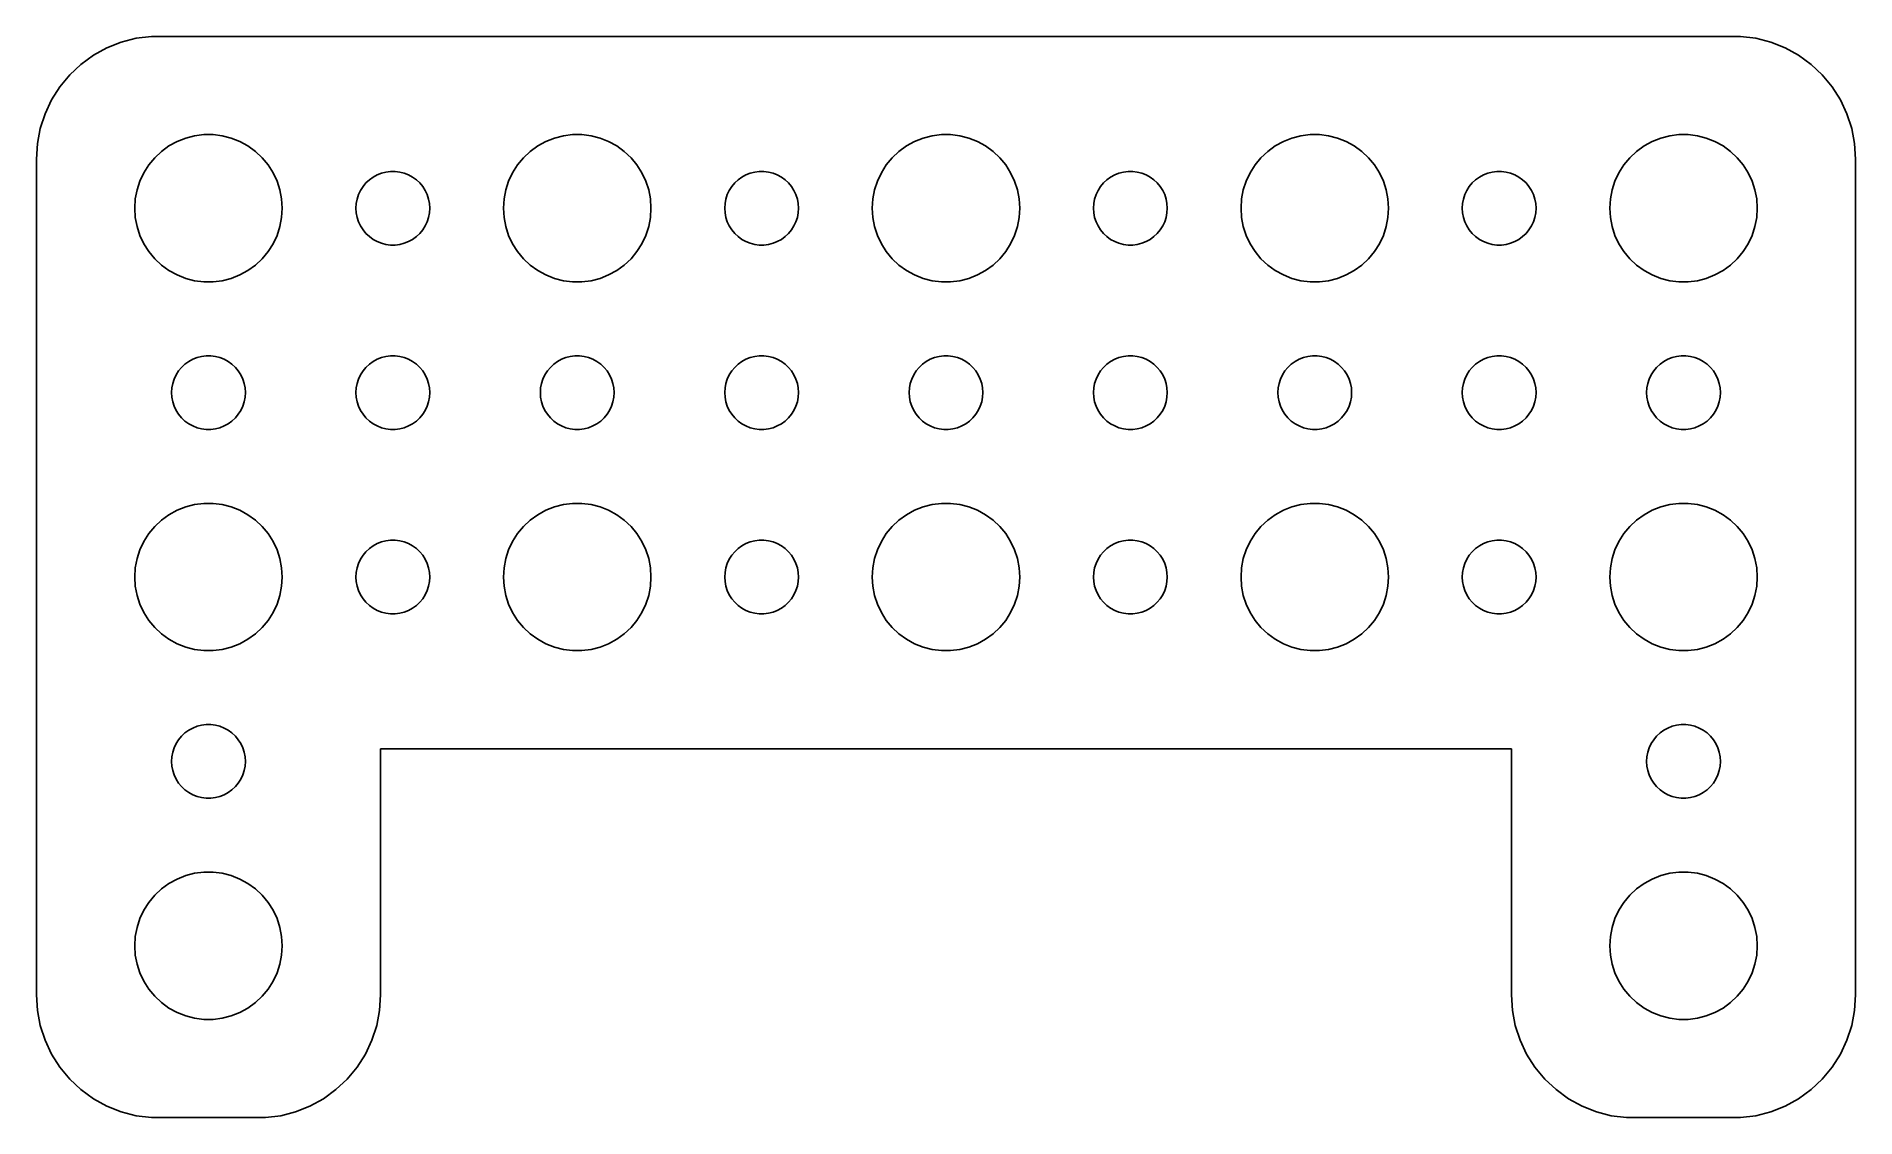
# Model space of a CAD drawing. Header units: metres. Extents: x -37 to 37, y -22 to 22.
import ezdxf

# ---------------------------------------------------------------- set-up
doc = ezdxf.new("R2010")
doc.units = ezdxf.units.M

msp = doc.modelspace()

# ---------------------------------------------------------------- linework, layer by layer
for p, q in [((-34.1289, 21.5241), (-34.6791, 21.2216)), ((-33.5451, 21.7553), (-34.1289, 21.5241)), ((-32.9369, 21.9114), (-33.5451, 21.7553)), ((-32.3139, 21.9901), (-32.9369, 21.9114)), ((32.3139, 21.9901), (-32.3139, 21.9901)), ((32.9369, 21.9114), (32.3139, 21.9901)), ((33.5451, 21.7553), (32.9369, 21.9114)), ((34.1289, 21.5241), (33.5451, 21.7553)), ((34.6791, 21.2216), (34.1289, 21.5241)), ((-35.1871, 20.8526), (-35.6448, 20.4227)), ((-34.6791, 21.2216), (-35.1871, 20.8526)), ((35.1871, 20.8526), (34.6791, 21.2216)), ((35.6448, 20.4227), (35.1871, 20.8526)), ((-35.6448, 20.4227), (-36.0451, 19.9389)), ((36.0451, 19.9389), (35.6448, 20.4227)), ((-36.3815, 19.4088), (-36.6489, 18.8406)), ((-36.0451, 19.9389), (-36.3815, 19.4088)), ((36.3815, 19.4088), (36.0451, 19.9389)), ((36.6489, 18.8406), (36.3815, 19.4088)), ((-36.6489, 18.8406), (-36.8429, 18.2434)), ((36.8429, 18.2434), (36.6489, 18.8406)), ((-36.8429, 18.2434), (-36.9606, 17.6267)), ((-31.2773, 17.7145), (-30.927, 17.8532)), ((-30.927, 17.8532), (-30.5621, 17.9469)), ((-30.5621, 17.9469), (-30.1884, 17.9941)), ((-30.1884, 17.9941), (-29.8116, 17.9941)), ((-29.8116, 17.9941), (-29.4379, 17.9469)), ((-29.4379, 17.9469), (-29.0729, 17.8532)), ((-29.0729, 17.8532), (-28.7227, 17.7145)), ((-16.2773, 17.7145), (-15.927, 17.8532)), ((-15.927, 17.8532), (-15.5621, 17.9469)), ((-15.5621, 17.9469), (-15.1884, 17.9941)), ((-15.1884, 17.9941), (-14.8116, 17.9941)), ((-14.8116, 17.9941), (-14.4379, 17.9469)), ((-14.4379, 17.9469), (-14.0729, 17.8532)), ((-14.0729, 17.8532), (-13.7227, 17.7145)), ((-1.27733, 17.7145), (-0.927048, 17.8532)), ((-0.927048, 17.8532), (-0.562134, 17.9469)), ((-0.562134, 17.9469), (-0.18837, 17.9941)), ((-0.18837, 17.9941), (0.18837, 17.9941)), ((0.18837, 17.9941), (0.562134, 17.9469)), ((0.562134, 17.9469), (0.927048, 17.8532)), ((0.927048, 17.8532), (1.27733, 17.7145)), ((13.7227, 17.7145), (14.0729, 17.8532)), ((14.0729, 17.8532), (14.4379, 17.9469)), ((14.4379, 17.9469), (14.8116, 17.9941)), ((14.8116, 17.9941), (15.1884, 17.9941)), ((15.1884, 17.9941), (15.5621, 17.9469)), ((15.5621, 17.9469), (15.927, 17.8532)), ((15.927, 17.8532), (16.2773, 17.7145)), ((28.7227, 17.7145), (29.0729, 17.8532)), ((29.0729, 17.8532), (29.4379, 17.9469)), ((29.4379, 17.9469), (29.8116, 17.9941)), ((29.8116, 17.9941), (30.1884, 17.9941)), ((30.1884, 17.9941), (30.5621, 17.9469)), ((30.5621, 17.9469), (30.927, 17.8532)), ((30.927, 17.8532), (31.2773, 17.7145)), ((36.9606, 17.6267), (36.8429, 18.2434)), ((-36.9606, 17.6267), (-37, 17)), ((-32.427, 16.7634), (-32.1869, 17.0536)), ((-32.1869, 17.0536), (-31.9123, 17.3115)), ((-31.9123, 17.3115), (-31.6075, 17.533)), ((-31.6075, 17.533), (-31.2773, 17.7145)), ((-28.7227, 17.7145), (-28.3925, 17.533)), ((-28.3925, 17.533), (-28.0877, 17.3115)), ((-28.0877, 17.3115), (-27.8131, 17.0536)), ((-27.8131, 17.0536), (-27.5729, 16.7634)), ((-17.427, 16.7634), (-17.1869, 17.0536)), ((-17.1869, 17.0536), (-16.9123, 17.3115)), ((-16.9123, 17.3115), (-16.6075, 17.533)), ((-16.6075, 17.533), (-16.2773, 17.7145)), ((-13.7227, 17.7145), (-13.3925, 17.533)), ((-13.3925, 17.533), (-13.0877, 17.3115)), ((-13.0877, 17.3115), (-12.8131, 17.0536)), ((-12.8131, 17.0536), (-12.5729, 16.7634)), ((-2.42705, 16.7634), (-2.1869, 17.0536)), ((-2.1869, 17.0536), (-1.91226, 17.3115)), ((-1.91226, 17.3115), (-1.60747, 17.533)), ((-1.60747, 17.533), (-1.27733, 17.7145)), ((1.27733, 17.7145), (1.60747, 17.533)), ((1.60747, 17.533), (1.91226, 17.3115)), ((1.91226, 17.3115), (2.1869, 17.0536)), ((2.1869, 17.0536), (2.42705, 16.7634)), ((12.5729, 16.7634), (12.8131, 17.0536)), ((12.8131, 17.0536), (13.0877, 17.3115)), ((13.0877, 17.3115), (13.3925, 17.533)), ((13.3925, 17.533), (13.7227, 17.7145)), ((16.2773, 17.7145), (16.6075, 17.533)), ((16.6075, 17.533), (16.9123, 17.3115)), ((16.9123, 17.3115), (17.1869, 17.0536)), ((17.1869, 17.0536), (17.427, 16.7634)), ((27.5729, 16.7634), (27.8131, 17.0536)), ((27.8131, 17.0536), (28.0877, 17.3115)), ((28.0877, 17.3115), (28.3925, 17.533)), ((28.3925, 17.533), (28.7227, 17.7145)), ((31.2773, 17.7145), (31.6075, 17.533)), ((31.6075, 17.533), (31.9123, 17.3115)), ((31.9123, 17.3115), (32.1869, 17.0536)), ((32.1869, 17.0536), (32.427, 16.7634)), ((37, 17), (36.9606, 17.6267)), ((-37, 17), (-37, -17)), ((-32.7893, 16.1044), (-32.6289, 16.4453)), ((-32.6289, 16.4453), (-32.427, 16.7634)), ((-27.5729, 16.7634), (-27.3711, 16.4453)), ((-27.3711, 16.4453), (-27.2107, 16.1044)), ((-23.3037, 16.2665), (-23.1387, 16.3572)), ((-23.1387, 16.3572), (-22.9635, 16.4266)), ((-22.9635, 16.4266), (-22.7811, 16.4734)), ((-22.7811, 16.4734), (-22.5942, 16.497)), ((-22.5942, 16.497), (-22.4058, 16.497)), ((-22.4058, 16.497), (-22.2189, 16.4734)), ((-22.2189, 16.4734), (-22.0365, 16.4266)), ((-22.0365, 16.4266), (-21.8613, 16.3572)), ((-21.8613, 16.3572), (-21.6963, 16.2665)), ((-17.7893, 16.1044), (-17.6289, 16.4453)), ((-17.6289, 16.4453), (-17.427, 16.7634)), ((-12.5729, 16.7634), (-12.3711, 16.4453)), ((-12.3711, 16.4453), (-12.2107, 16.1044)), ((-8.30373, 16.2665), (-8.13866, 16.3572)), ((-8.13866, 16.3572), (-7.96352, 16.4266)), ((-7.96352, 16.4266), (-7.78107, 16.4734)), ((-7.78107, 16.4734), (-7.59418, 16.497)), ((-7.59418, 16.497), (-7.40581, 16.497)), ((-7.40581, 16.497), (-7.21892, 16.4734)), ((-7.21892, 16.4734), (-7.03647, 16.4266)), ((-7.03647, 16.4266), (-6.86133, 16.3572)), ((-6.86133, 16.3572), (-6.69626, 16.2665)), ((-2.78932, 16.1044), (-2.62891, 16.4453)), ((-2.62891, 16.4453), (-2.42705, 16.7634)), ((2.42705, 16.7634), (2.62891, 16.4453)), ((2.62891, 16.4453), (2.78932, 16.1044)), ((6.69626, 16.2665), (6.86133, 16.3572)), ((6.86133, 16.3572), (7.03647, 16.4266)), ((7.03647, 16.4266), (7.21892, 16.4734)), ((7.21892, 16.4734), (7.40581, 16.497)), ((7.40581, 16.497), (7.59418, 16.497)), ((7.59418, 16.497), (7.78107, 16.4734)), ((7.78107, 16.4734), (7.96352, 16.4266)), ((7.96352, 16.4266), (8.13866, 16.3572)), ((8.13866, 16.3572), (8.30373, 16.2665)), ((12.2107, 16.1044), (12.3711, 16.4453)), ((12.3711, 16.4453), (12.5729, 16.7634)), ((17.427, 16.7634), (17.6289, 16.4453)), ((17.6289, 16.4453), (17.7893, 16.1044)), ((21.6963, 16.2665), (21.8613, 16.3572)), ((21.8613, 16.3572), (22.0365, 16.4266)), ((22.0365, 16.4266), (22.2189, 16.4734)), ((22.2189, 16.4734), (22.4058, 16.497)), ((22.4058, 16.497), (22.5942, 16.497)), ((22.5942, 16.497), (22.7811, 16.4734)), ((22.7811, 16.4734), (22.9635, 16.4266)), ((22.9635, 16.4266), (23.1387, 16.3572)), ((23.1387, 16.3572), (23.3037, 16.2665)), ((27.2107, 16.1044), (27.3711, 16.4453)), ((27.3711, 16.4453), (27.5729, 16.7634)), ((32.427, 16.7634), (32.6289, 16.4453)), ((32.6289, 16.4453), (32.7893, 16.1044)), ((37, -17), (37, 17)), ((-32.9763, 15.376), (-32.9057, 15.7461)), ((-32.9057, 15.7461), (-32.7893, 16.1044)), ((-27.2107, 16.1044), (-27.0942, 15.7461)), ((-27.0942, 15.7461), (-27.0237, 15.376)), ((-23.9529, 15.373), (-23.8947, 15.5522)), ((-23.8947, 15.5522), (-23.8145, 15.7226)), ((-23.8145, 15.7226), (-23.7135, 15.8817)), ((-23.7135, 15.8817), (-23.5934, 16.0268)), ((-23.5934, 16.0268), (-23.4561, 16.1558)), ((-23.4561, 16.1558), (-23.3037, 16.2665)), ((-21.6963, 16.2665), (-21.5439, 16.1558)), ((-21.5439, 16.1558), (-21.4065, 16.0268)), ((-21.4065, 16.0268), (-21.2865, 15.8817)), ((-21.2865, 15.8817), (-21.1855, 15.7226)), ((-21.1855, 15.7226), (-21.1053, 15.5522)), ((-21.1053, 15.5522), (-21.0471, 15.373)), ((-17.9763, 15.376), (-17.9057, 15.7461)), ((-17.9057, 15.7461), (-17.7893, 16.1044)), ((-12.2107, 16.1044), (-12.0942, 15.7461)), ((-12.0942, 15.7461), (-12.0237, 15.376)), ((-8.95287, 15.373), (-8.89465, 15.5522)), ((-8.89465, 15.5522), (-8.81445, 15.7226)), ((-8.81445, 15.7226), (-8.71352, 15.8817)), ((-8.71352, 15.8817), (-8.59344, 16.0268)), ((-8.59344, 16.0268), (-8.45613, 16.1558)), ((-8.45613, 16.1558), (-8.30373, 16.2665)), ((-6.69626, 16.2665), (-6.54385, 16.1558)), ((-6.54385, 16.1558), (-6.40654, 16.0268)), ((-6.40654, 16.0268), (-6.28647, 15.8817)), ((-6.28647, 15.8817), (-6.18553, 15.7226)), ((-6.18553, 15.7226), (-6.10533, 15.5522)), ((-6.10533, 15.5522), (-6.04712, 15.373)), ((-2.97633, 15.376), (-2.90575, 15.7461)), ((-2.90575, 15.7461), (-2.78932, 16.1044)), ((2.78932, 16.1044), (2.90575, 15.7461)), ((2.90575, 15.7461), (2.97633, 15.376)), ((6.04712, 15.373), (6.10533, 15.5522)), ((6.10533, 15.5522), (6.18553, 15.7226)), ((6.18553, 15.7226), (6.28647, 15.8817)), ((6.28647, 15.8817), (6.40654, 16.0268)), ((6.40654, 16.0268), (6.54385, 16.1558)), ((6.54385, 16.1558), (6.69626, 16.2665)), ((8.30373, 16.2665), (8.45613, 16.1558)), ((8.45613, 16.1558), (8.59344, 16.0268)), ((8.59344, 16.0268), (8.71352, 15.8817)), ((8.71352, 15.8817), (8.81445, 15.7226)), ((8.81445, 15.7226), (8.89465, 15.5522)), ((8.89465, 15.5522), (8.95287, 15.373)), ((12.0237, 15.376), (12.0942, 15.7461)), ((12.0942, 15.7461), (12.2107, 16.1044)), ((17.7893, 16.1044), (17.9057, 15.7461)), ((17.9057, 15.7461), (17.9763, 15.376)), ((21.0471, 15.373), (21.1053, 15.5522)), ((21.1053, 15.5522), (21.1855, 15.7226)), ((21.1855, 15.7226), (21.2865, 15.8817)), ((21.2865, 15.8817), (21.4065, 16.0268)), ((21.4065, 16.0268), (21.5439, 16.1558)), ((21.5439, 16.1558), (21.6963, 16.2665)), ((23.3037, 16.2665), (23.4561, 16.1558)), ((23.4561, 16.1558), (23.5934, 16.0268)), ((23.5934, 16.0268), (23.7135, 15.8817)), ((23.7135, 15.8817), (23.8145, 15.7226)), ((23.8145, 15.7226), (23.8947, 15.5522)), ((23.8947, 15.5522), (23.9529, 15.373)), ((27.0237, 15.376), (27.0942, 15.7461)), ((27.0942, 15.7461), (27.2107, 16.1044)), ((32.7893, 16.1044), (32.9057, 15.7461)), ((32.9057, 15.7461), (32.9763, 15.376)), ((-33, 15), (-32.9763, 15.376)), ((-32.9763, 14.624), (-33, 15)), ((-27.0237, 15.376), (-27, 15)), ((-27, 15), (-27.0237, 14.624)), ((-24, 15), (-23.9882, 15.188)), ((-23.9882, 14.812), (-24, 15)), ((-23.9882, 15.188), (-23.9529, 15.373)), ((-23.9529, 14.627), (-23.9882, 14.812)), ((-21.0471, 15.373), (-21.0118, 15.188)), ((-21.0118, 14.812), (-21.0471, 14.627)), ((-21.0118, 15.188), (-21, 15)), ((-21, 15), (-21.0118, 14.812)), ((-18, 15), (-17.9763, 15.376)), ((-17.9763, 14.624), (-18, 15)), ((-12.0237, 15.376), (-12, 15)), ((-12, 15), (-12.0237, 14.624)), ((-9, 15), (-8.98816, 15.188)), ((-8.98816, 14.812), (-9, 15)), ((-8.98816, 15.188), (-8.95287, 15.373)), ((-8.95287, 14.627), (-8.98816, 14.812)), ((-6.04712, 15.373), (-6.01183, 15.188)), ((-6.01183, 14.812), (-6.04712, 14.627)), ((-6.01183, 15.188), (-6, 15)), ((-6, 15), (-6.01183, 14.812)), ((-3, 15), (-2.97633, 15.376)), ((-2.97633, 14.624), (-3, 15)), ((2.97633, 15.376), (3, 15)), ((3, 15), (2.97633, 14.624)), ((6, 15), (6.01183, 15.188)), ((6.01183, 14.812), (6, 15)), ((6.01183, 15.188), (6.04712, 15.373)), ((6.04712, 14.627), (6.01183, 14.812)), ((8.95287, 15.373), (8.98816, 15.188)), ((8.98816, 14.812), (8.95287, 14.627)), ((8.98816, 15.188), (9, 15)), ((9, 15), (8.98816, 14.812)), ((12, 15), (12.0237, 15.376)), ((12.0237, 14.624), (12, 15)), ((17.9763, 15.376), (18, 15)), ((18, 15), (17.9763, 14.624)), ((21, 15), (21.0118, 15.188)), ((21.0118, 14.812), (21, 15)), ((21.0118, 15.188), (21.0471, 15.373)), ((21.0471, 14.627), (21.0118, 14.812)), ((23.9529, 15.373), (23.9882, 15.188)), ((23.9882, 14.812), (23.9529, 14.627)), ((23.9882, 15.188), (24, 15)), ((24, 15), (23.9882, 14.812)), ((27, 15), (27.0237, 15.376)), ((27.0237, 14.624), (27, 15)), ((32.9763, 15.376), (33, 15)), ((33, 15), (32.9763, 14.624)), ((-32.9057, 14.2539), (-32.9763, 14.624)), ((-32.7893, 13.8956), (-32.9057, 14.2539)), ((-27.0942, 14.2539), (-27.2107, 13.8956)), ((-27.0237, 14.624), (-27.0942, 14.2539)), ((-23.8947, 14.4478), (-23.9529, 14.627)), ((-23.8145, 14.2774), (-23.8947, 14.4478)), ((-23.7135, 14.1183), (-23.8145, 14.2774)), ((-23.5934, 13.9732), (-23.7135, 14.1183)), ((-21.2865, 14.1183), (-21.4065, 13.9732)), ((-21.1855, 14.2774), (-21.2865, 14.1183)), ((-21.1053, 14.4478), (-21.1855, 14.2774)), ((-21.0471, 14.627), (-21.1053, 14.4478)), ((-17.9057, 14.2539), (-17.9763, 14.624)), ((-17.7893, 13.8956), (-17.9057, 14.2539)), ((-12.0942, 14.2539), (-12.2107, 13.8956)), ((-12.0237, 14.624), (-12.0942, 14.2539)), ((-8.89465, 14.4478), (-8.95287, 14.627)), ((-8.81445, 14.2774), (-8.89465, 14.4478)), ((-8.71352, 14.1183), (-8.81445, 14.2774)), ((-8.59344, 13.9732), (-8.71352, 14.1183)), ((-6.28647, 14.1183), (-6.40654, 13.9732)), ((-6.18553, 14.2774), (-6.28647, 14.1183)), ((-6.10533, 14.4478), (-6.18553, 14.2774)), ((-6.04712, 14.627), (-6.10533, 14.4478)), ((-2.90575, 14.2539), (-2.97633, 14.624)), ((-2.78932, 13.8956), (-2.90575, 14.2539)), ((2.90575, 14.2539), (2.78932, 13.8956)), ((2.97633, 14.624), (2.90575, 14.2539)), ((6.10533, 14.4478), (6.04712, 14.627)), ((6.18553, 14.2774), (6.10533, 14.4478)), ((6.28647, 14.1183), (6.18553, 14.2774)), ((6.40654, 13.9732), (6.28647, 14.1183)), ((8.71352, 14.1183), (8.59344, 13.9732)), ((8.81445, 14.2774), (8.71352, 14.1183)), ((8.89465, 14.4478), (8.81445, 14.2774)), ((8.95287, 14.627), (8.89465, 14.4478)), ((12.0942, 14.2539), (12.0237, 14.624)), ((12.2107, 13.8956), (12.0942, 14.2539)), ((17.9057, 14.2539), (17.7893, 13.8956)), ((17.9763, 14.624), (17.9057, 14.2539)), ((21.1053, 14.4478), (21.0471, 14.627)), ((21.1855, 14.2774), (21.1053, 14.4478)), ((21.2865, 14.1183), (21.1855, 14.2774)), ((21.4065, 13.9732), (21.2865, 14.1183)), ((23.7135, 14.1183), (23.5934, 13.9732)), ((23.8145, 14.2774), (23.7135, 14.1183)), ((23.8947, 14.4478), (23.8145, 14.2774)), ((23.9529, 14.627), (23.8947, 14.4478)), ((27.0942, 14.2539), (27.0237, 14.624)), ((27.2107, 13.8956), (27.0942, 14.2539)), ((32.9057, 14.2539), (32.7893, 13.8956)), ((32.9763, 14.624), (32.9057, 14.2539)), ((-32.6289, 13.5547), (-32.7893, 13.8956)), ((-32.427, 13.2366), (-32.6289, 13.5547)), ((-27.3711, 13.5547), (-27.5729, 13.2366)), ((-27.2107, 13.8956), (-27.3711, 13.5547)), ((-23.4561, 13.8442), (-23.5934, 13.9732)), ((-23.3037, 13.7335), (-23.4561, 13.8442)), ((-23.1387, 13.6427), (-23.3037, 13.7335)), ((-22.9635, 13.5734), (-23.1387, 13.6427)), ((-22.7811, 13.5266), (-22.9635, 13.5734)), ((-22.5942, 13.5029), (-22.7811, 13.5266)), ((-22.4058, 13.5029), (-22.5942, 13.5029)), ((-22.2189, 13.5266), (-22.4058, 13.5029)), ((-22.0365, 13.5734), (-22.2189, 13.5266)), ((-21.8613, 13.6427), (-22.0365, 13.5734)), ((-21.6963, 13.7335), (-21.8613, 13.6427)), ((-21.5439, 13.8442), (-21.6963, 13.7335)), ((-21.4065, 13.9732), (-21.5439, 13.8442)), ((-17.6289, 13.5547), (-17.7893, 13.8956)), ((-17.427, 13.2366), (-17.6289, 13.5547)), ((-12.3711, 13.5547), (-12.5729, 13.2366)), ((-12.2107, 13.8956), (-12.3711, 13.5547)), ((-8.45613, 13.8442), (-8.59344, 13.9732)), ((-8.30373, 13.7335), (-8.45613, 13.8442)), ((-8.13866, 13.6427), (-8.30373, 13.7335)), ((-7.96352, 13.5734), (-8.13866, 13.6427)), ((-7.78107, 13.5266), (-7.96352, 13.5734)), ((-7.59418, 13.5029), (-7.78107, 13.5266)), ((-7.40581, 13.5029), (-7.59418, 13.5029)), ((-7.21892, 13.5266), (-7.40581, 13.5029)), ((-7.03647, 13.5734), (-7.21892, 13.5266)), ((-6.86133, 13.6427), (-7.03647, 13.5734)), ((-6.69626, 13.7335), (-6.86133, 13.6427)), ((-6.54385, 13.8442), (-6.69626, 13.7335)), ((-6.40654, 13.9732), (-6.54385, 13.8442)), ((-2.62891, 13.5547), (-2.78932, 13.8956)), ((-2.42705, 13.2366), (-2.62891, 13.5547)), ((2.62891, 13.5547), (2.42705, 13.2366)), ((2.78932, 13.8956), (2.62891, 13.5547)), ((6.54385, 13.8442), (6.40654, 13.9732)), ((6.69626, 13.7335), (6.54385, 13.8442)), ((6.86133, 13.6427), (6.69626, 13.7335)), ((7.03647, 13.5734), (6.86133, 13.6427)), ((7.21892, 13.5266), (7.03647, 13.5734)), ((7.40581, 13.5029), (7.21892, 13.5266)), ((7.59418, 13.5029), (7.40581, 13.5029)), ((7.78107, 13.5266), (7.59418, 13.5029)), ((7.96352, 13.5734), (7.78107, 13.5266)), ((8.13866, 13.6427), (7.96352, 13.5734)), ((8.30373, 13.7335), (8.13866, 13.6427)), ((8.45613, 13.8442), (8.30373, 13.7335)), ((8.59344, 13.9732), (8.45613, 13.8442)), ((12.3711, 13.5547), (12.2107, 13.8956)), ((12.5729, 13.2366), (12.3711, 13.5547)), ((17.6289, 13.5547), (17.427, 13.2366)), ((17.7893, 13.8956), (17.6289, 13.5547)), ((21.5439, 13.8442), (21.4065, 13.9732)), ((21.6963, 13.7335), (21.5439, 13.8442)), ((21.8613, 13.6427), (21.6963, 13.7335)), ((22.0365, 13.5734), (21.8613, 13.6427)), ((22.2189, 13.5266), (22.0365, 13.5734)), ((22.4058, 13.5029), (22.2189, 13.5266)), ((22.5942, 13.5029), (22.4058, 13.5029)), ((22.7811, 13.5266), (22.5942, 13.5029)), ((22.9635, 13.5734), (22.7811, 13.5266)), ((23.1387, 13.6427), (22.9635, 13.5734)), ((23.3037, 13.7335), (23.1387, 13.6427)), ((23.4561, 13.8442), (23.3037, 13.7335)), ((23.5934, 13.9732), (23.4561, 13.8442)), ((27.3711, 13.5547), (27.2107, 13.8956)), ((27.5729, 13.2366), (27.3711, 13.5547)), ((32.6289, 13.5547), (32.427, 13.2366)), ((32.7893, 13.8956), (32.6289, 13.5547)), ((-32.1869, 12.9464), (-32.427, 13.2366)), ((-31.9123, 12.6884), (-32.1869, 12.9464)), ((-31.6075, 12.467), (-31.9123, 12.6884)), ((-28.0877, 12.6884), (-28.3925, 12.467)), ((-27.8131, 12.9464), (-28.0877, 12.6884)), ((-27.5729, 13.2366), (-27.8131, 12.9464)), ((-17.1869, 12.9464), (-17.427, 13.2366)), ((-16.9123, 12.6884), (-17.1869, 12.9464)), ((-16.6075, 12.467), (-16.9123, 12.6884)), ((-13.0877, 12.6884), (-13.3925, 12.467)), ((-12.8131, 12.9464), (-13.0877, 12.6884)), ((-12.5729, 13.2366), (-12.8131, 12.9464)), ((-2.1869, 12.9464), (-2.42705, 13.2366)), ((-1.91226, 12.6884), (-2.1869, 12.9464)), ((-1.60747, 12.467), (-1.91226, 12.6884)), ((1.91226, 12.6884), (1.60747, 12.467)), ((2.1869, 12.9464), (1.91226, 12.6884)), ((2.42705, 13.2366), (2.1869, 12.9464)), ((12.8131, 12.9464), (12.5729, 13.2366)), ((13.0877, 12.6884), (12.8131, 12.9464)), ((13.3925, 12.467), (13.0877, 12.6884)), ((16.9123, 12.6884), (16.6075, 12.467)), ((17.1869, 12.9464), (16.9123, 12.6884)), ((17.427, 13.2366), (17.1869, 12.9464)), ((27.8131, 12.9464), (27.5729, 13.2366)), ((28.0877, 12.6884), (27.8131, 12.9464)), ((28.3925, 12.467), (28.0877, 12.6884)), ((31.9123, 12.6884), (31.6075, 12.467)), ((32.1869, 12.9464), (31.9123, 12.6884)), ((32.427, 13.2366), (32.1869, 12.9464)), ((-31.2773, 12.2855), (-31.6075, 12.467)), ((-30.927, 12.1468), (-31.2773, 12.2855)), ((-30.5621, 12.0531), (-30.927, 12.1468)), ((-30.1884, 12.0059), (-30.5621, 12.0531)), ((-29.8116, 12.0059), (-30.1884, 12.0059)), ((-29.4379, 12.0531), (-29.8116, 12.0059)), ((-29.0729, 12.1468), (-29.4379, 12.0531)), ((-28.7227, 12.2855), (-29.0729, 12.1468)), ((-28.3925, 12.467), (-28.7227, 12.2855)), ((-16.2773, 12.2855), (-16.6075, 12.467)), ((-15.927, 12.1468), (-16.2773, 12.2855)), ((-15.5621, 12.0531), (-15.927, 12.1468)), ((-15.1884, 12.0059), (-15.5621, 12.0531)), ((-14.8116, 12.0059), (-15.1884, 12.0059)), ((-14.4379, 12.0531), (-14.8116, 12.0059)), ((-14.0729, 12.1468), (-14.4379, 12.0531)), ((-13.7227, 12.2855), (-14.0729, 12.1468)), ((-13.3925, 12.467), (-13.7227, 12.2855)), ((-1.27733, 12.2855), (-1.60747, 12.467)), ((-0.927048, 12.1468), (-1.27733, 12.2855)), ((-0.562134, 12.0531), (-0.927048, 12.1468)), ((-0.18837, 12.0059), (-0.562134, 12.0531)), ((0.18837, 12.0059), (-0.18837, 12.0059)), ((0.562134, 12.0531), (0.18837, 12.0059)), ((0.927048, 12.1468), (0.562134, 12.0531)), ((1.27733, 12.2855), (0.927048, 12.1468)), ((1.60747, 12.467), (1.27733, 12.2855)), ((13.7227, 12.2855), (13.3925, 12.467)), ((14.0729, 12.1468), (13.7227, 12.2855)), ((14.4379, 12.0531), (14.0729, 12.1468)), ((14.8116, 12.0059), (14.4379, 12.0531)), ((15.1884, 12.0059), (14.8116, 12.0059)), ((15.5621, 12.0531), (15.1884, 12.0059)), ((15.927, 12.1468), (15.5621, 12.0531)), ((16.2773, 12.2855), (15.927, 12.1468)), ((16.6075, 12.467), (16.2773, 12.2855)), ((28.7227, 12.2855), (28.3925, 12.467)), ((29.0729, 12.1468), (28.7227, 12.2855)), ((29.4379, 12.0531), (29.0729, 12.1468)), ((29.8116, 12.0059), (29.4379, 12.0531)), ((30.1884, 12.0059), (29.8116, 12.0059)), ((30.5621, 12.0531), (30.1884, 12.0059)), ((30.927, 12.1468), (30.5621, 12.0531)), ((31.2773, 12.2855), (30.927, 12.1468)), ((31.6075, 12.467), (31.2773, 12.2855)), ((-30.6387, 8.85724), (-30.4635, 8.92657)), ((-30.4635, 8.92657), (-30.2811, 8.97342)), ((-30.2811, 8.97342), (-30.0942, 8.99704)), ((-30.0942, 8.99704), (-29.9058, 8.99704)), ((-29.9058, 8.99704), (-29.7189, 8.97342)), ((-29.7189, 8.97342), (-29.5365, 8.92657)), ((-29.5365, 8.92657), (-29.3613, 8.85724)), ((-23.1387, 8.85724), (-22.9635, 8.92657)), ((-22.9635, 8.92657), (-22.7811, 8.97342)), ((-22.7811, 8.97342), (-22.5942, 8.99704)), ((-22.5942, 8.99704), (-22.4058, 8.99704)), ((-22.4058, 8.99704), (-22.2189, 8.97342)), ((-22.2189, 8.97342), (-22.0365, 8.92657)), ((-22.0365, 8.92657), (-21.8613, 8.85724)), ((-15.6387, 8.85724), (-15.4635, 8.92657)), ((-15.4635, 8.92657), (-15.2811, 8.97342)), ((-15.2811, 8.97342), (-15.0942, 8.99704)), ((-15.0942, 8.99704), (-14.9058, 8.99704)), ((-14.9058, 8.99704), (-14.7189, 8.97342)), ((-14.7189, 8.97342), (-14.5365, 8.92657)), ((-14.5365, 8.92657), (-14.3613, 8.85724)), ((-8.13866, 8.85724), (-7.96352, 8.92657)), ((-7.96352, 8.92657), (-7.78107, 8.97342)), ((-7.78107, 8.97342), (-7.59418, 8.99704)), ((-7.59418, 8.99704), (-7.40581, 8.99704)), ((-7.40581, 8.99704), (-7.21892, 8.97342)), ((-7.21892, 8.97342), (-7.03647, 8.92657)), ((-7.03647, 8.92657), (-6.86133, 8.85724)), ((-0.638657, 8.85724), (-0.463516, 8.92657)), ((-0.463516, 8.92657), (-0.281067, 8.97342)), ((-0.281067, 8.97342), (-0.094177, 8.99704)), ((-0.094177, 8.99704), (0.094177, 8.99704)), ((0.094177, 8.99704), (0.281067, 8.97342)), ((0.281067, 8.97342), (0.463516, 8.92657)), ((0.463516, 8.92657), (0.638657, 8.85724)), ((6.86133, 8.85724), (7.03647, 8.92657)), ((7.03647, 8.92657), (7.21892, 8.97342)), ((7.21892, 8.97342), (7.40581, 8.99704)), ((7.40581, 8.99704), (7.59418, 8.99704)), ((7.59418, 8.99704), (7.78107, 8.97342)), ((7.78107, 8.97342), (7.96352, 8.92657)), ((7.96352, 8.92657), (8.13866, 8.85724)), ((14.3613, 8.85724), (14.5365, 8.92657)), ((14.5365, 8.92657), (14.7189, 8.97342)), ((14.7189, 8.97342), (14.9058, 8.99704)), ((14.9058, 8.99704), (15.0942, 8.99704)), ((15.0942, 8.99704), (15.2811, 8.97342)), ((15.2811, 8.97342), (15.4635, 8.92657)), ((15.4635, 8.92657), (15.6387, 8.85724)), ((21.8613, 8.85724), (22.0365, 8.92657)), ((22.0365, 8.92657), (22.2189, 8.97342)), ((22.2189, 8.97342), (22.4058, 8.99704)), ((22.4058, 8.99704), (22.5942, 8.99704)), ((22.5942, 8.99704), (22.7811, 8.97342)), ((22.7811, 8.97342), (22.9635, 8.92657)), ((22.9635, 8.92657), (23.1387, 8.85724)), ((29.3613, 8.85724), (29.5365, 8.92657)), ((29.5365, 8.92657), (29.7189, 8.97342)), ((29.7189, 8.97342), (29.9058, 8.99704)), ((29.9058, 8.99704), (30.0942, 8.99704)), ((30.0942, 8.99704), (30.2811, 8.97342)), ((30.2811, 8.97342), (30.4635, 8.92657)), ((30.4635, 8.92657), (30.6387, 8.85724)), ((-31.3947, 8.05219), (-31.3145, 8.22263)), ((-31.3145, 8.22263), (-31.2135, 8.38167)), ((-31.2135, 8.38167), (-31.0934, 8.52681)), ((-31.0934, 8.52681), (-30.9561, 8.65576)), ((-30.9561, 8.65576), (-30.8037, 8.76648)), ((-30.8037, 8.76648), (-30.6387, 8.85724)), ((-29.3613, 8.85724), (-29.1963, 8.76648)), ((-29.1963, 8.76648), (-29.0439, 8.65576)), ((-29.0439, 8.65576), (-28.9065, 8.52681)), ((-28.9065, 8.52681), (-28.7865, 8.38167)), ((-28.7865, 8.38167), (-28.6855, 8.22263)), ((-28.6855, 8.22263), (-28.6053, 8.05219)), ((-23.8947, 8.05219), (-23.8145, 8.22263)), ((-23.8145, 8.22263), (-23.7135, 8.38167)), ((-23.7135, 8.38167), (-23.5934, 8.52681)), ((-23.5934, 8.52681), (-23.4561, 8.65576)), ((-23.4561, 8.65576), (-23.3037, 8.76648)), ((-23.3037, 8.76648), (-23.1387, 8.85724)), ((-21.8613, 8.85724), (-21.6963, 8.76648)), ((-21.6963, 8.76648), (-21.5439, 8.65576)), ((-21.5439, 8.65576), (-21.4065, 8.52681)), ((-21.4065, 8.52681), (-21.2865, 8.38167)), ((-21.2865, 8.38167), (-21.1855, 8.22263)), ((-21.1855, 8.22263), (-21.1053, 8.05219)), ((-16.3947, 8.05219), (-16.3145, 8.22263)), ((-16.3145, 8.22263), (-16.2135, 8.38167)), ((-16.2135, 8.38167), (-16.0934, 8.52681)), ((-16.0934, 8.52681), (-15.9561, 8.65576)), ((-15.9561, 8.65576), (-15.8037, 8.76648)), ((-15.8037, 8.76648), (-15.6387, 8.85724)), ((-14.3613, 8.85724), (-14.1963, 8.76648)), ((-14.1963, 8.76648), (-14.0439, 8.65576)), ((-14.0439, 8.65576), (-13.9065, 8.52681)), ((-13.9065, 8.52681), (-13.7865, 8.38167)), ((-13.7865, 8.38167), (-13.6855, 8.22263)), ((-13.6855, 8.22263), (-13.6053, 8.05219)), ((-8.89465, 8.05219), (-8.81445, 8.22263)), ((-8.81445, 8.22263), (-8.71352, 8.38167)), ((-8.71352, 8.38167), (-8.59344, 8.52681)), ((-8.59344, 8.52681), (-8.45613, 8.65576)), ((-8.45613, 8.65576), (-8.30373, 8.76648)), ((-8.30373, 8.76648), (-8.13866, 8.85724)), ((-6.86133, 8.85724), (-6.69626, 8.76648)), ((-6.69626, 8.76648), (-6.54385, 8.65576)), ((-6.54385, 8.65576), (-6.40654, 8.52681)), ((-6.40654, 8.52681), (-6.28647, 8.38167)), ((-6.28647, 8.38167), (-6.18553, 8.22263)), ((-6.18553, 8.22263), (-6.10533, 8.05219)), ((-1.39465, 8.05219), (-1.31445, 8.22263)), ((-1.31445, 8.22263), (-1.21352, 8.38167)), ((-1.21352, 8.38167), (-1.09344, 8.52681)), ((-1.09344, 8.52681), (-0.956131, 8.65576)), ((-0.956131, 8.65576), (-0.803726, 8.76648)), ((-0.803726, 8.76648), (-0.638657, 8.85724)), ((0.638657, 8.85724), (0.803726, 8.76648)), ((0.803726, 8.76648), (0.956131, 8.65576)), ((0.956131, 8.65576), (1.09344, 8.52681)), ((1.09344, 8.52681), (1.21352, 8.38167)), ((1.21352, 8.38167), (1.31445, 8.22263)), ((1.31445, 8.22263), (1.39465, 8.05219)), ((6.10533, 8.05219), (6.18553, 8.22263)), ((6.18553, 8.22263), (6.28647, 8.38167)), ((6.28647, 8.38167), (6.40654, 8.52681)), ((6.40654, 8.52681), (6.54385, 8.65576)), ((6.54385, 8.65576), (6.69626, 8.76648)), ((6.69626, 8.76648), (6.86133, 8.85724)), ((8.13866, 8.85724), (8.30373, 8.76648)), ((8.30373, 8.76648), (8.45613, 8.65576)), ((8.45613, 8.65576), (8.59344, 8.52681)), ((8.59344, 8.52681), (8.71352, 8.38167)), ((8.71352, 8.38167), (8.81445, 8.22263)), ((8.81445, 8.22263), (8.89465, 8.05219)), ((13.6053, 8.05219), (13.6855, 8.22263)), ((13.6855, 8.22263), (13.7865, 8.38167)), ((13.7865, 8.38167), (13.9065, 8.52681)), ((13.9065, 8.52681), (14.0439, 8.65576)), ((14.0439, 8.65576), (14.1963, 8.76648)), ((14.1963, 8.76648), (14.3613, 8.85724)), ((15.6387, 8.85724), (15.8037, 8.76648)), ((15.8037, 8.76648), (15.9561, 8.65576)), ((15.9561, 8.65576), (16.0934, 8.52681)), ((16.0934, 8.52681), (16.2135, 8.38167)), ((16.2135, 8.38167), (16.3145, 8.22263)), ((16.3145, 8.22263), (16.3947, 8.05219)), ((21.1053, 8.05219), (21.1855, 8.22263)), ((21.1855, 8.22263), (21.2865, 8.38167)), ((21.2865, 8.38167), (21.4065, 8.52681)), ((21.4065, 8.52681), (21.5439, 8.65576)), ((21.5439, 8.65576), (21.6963, 8.76648)), ((21.6963, 8.76648), (21.8613, 8.85724)), ((23.1387, 8.85724), (23.3037, 8.76648)), ((23.3037, 8.76648), (23.4561, 8.65576)), ((23.4561, 8.65576), (23.5934, 8.52681)), ((23.5934, 8.52681), (23.7135, 8.38167)), ((23.7135, 8.38167), (23.8145, 8.22263)), ((23.8145, 8.22263), (23.8947, 8.05219)), ((28.6053, 8.05219), (28.6855, 8.22263)), ((28.6855, 8.22263), (28.7865, 8.38167)), ((28.7865, 8.38167), (28.9065, 8.52681)), ((28.9065, 8.52681), (29.0439, 8.65576)), ((29.0439, 8.65576), (29.1963, 8.76648)), ((29.1963, 8.76648), (29.3613, 8.85724)), ((30.6387, 8.85724), (30.8037, 8.76648)), ((30.8037, 8.76648), (30.9561, 8.65576)), ((30.9561, 8.65576), (31.0934, 8.52681)), ((31.0934, 8.52681), (31.2135, 8.38167)), ((31.2135, 8.38167), (31.3145, 8.22263)), ((31.3145, 8.22263), (31.3947, 8.05219)), ((-31.5, 7.5), (-31.4882, 7.68799)), ((-31.4882, 7.312), (-31.5, 7.5)), ((-31.4882, 7.68799), (-31.4529, 7.87303)), ((-31.4529, 7.87303), (-31.3947, 8.05219)), ((-28.6053, 8.05219), (-28.5471, 7.87303)), ((-28.5471, 7.87303), (-28.5118, 7.68799)), ((-28.5118, 7.68799), (-28.5, 7.5)), ((-28.5, 7.5), (-28.5118, 7.312)), ((-24, 7.5), (-23.9882, 7.68799)), ((-23.9882, 7.312), (-24, 7.5)), ((-23.9882, 7.68799), (-23.9529, 7.87303)), ((-23.9529, 7.87303), (-23.8947, 8.05219)), ((-21.1053, 8.05219), (-21.0471, 7.87303)), ((-21.0471, 7.87303), (-21.0118, 7.68799)), ((-21.0118, 7.68799), (-21, 7.5)), ((-21, 7.5), (-21.0118, 7.312)), ((-16.5, 7.5), (-16.4882, 7.68799)), ((-16.4882, 7.312), (-16.5, 7.5)), ((-16.4882, 7.68799), (-16.4529, 7.87303)), ((-16.4529, 7.87303), (-16.3947, 8.05219)), ((-13.6053, 8.05219), (-13.5471, 7.87303)), ((-13.5471, 7.87303), (-13.5118, 7.68799)), ((-13.5118, 7.68799), (-13.5, 7.5)), ((-13.5, 7.5), (-13.5118, 7.312)), ((-9, 7.5), (-8.98816, 7.68799)), ((-8.98816, 7.312), (-9, 7.5)), ((-8.98816, 7.68799), (-8.95287, 7.87303)), ((-8.95287, 7.87303), (-8.89465, 8.05219)), ((-6.10533, 8.05219), (-6.04712, 7.87303)), ((-6.04712, 7.87303), (-6.01183, 7.68799)), ((-6.01183, 7.68799), (-6, 7.5)), ((-6, 7.5), (-6.01183, 7.312)), ((-1.5, 7.5), (-1.48816, 7.68799)), ((-1.48816, 7.312), (-1.5, 7.5)), ((-1.48816, 7.68799), (-1.45287, 7.87303)), ((-1.45287, 7.87303), (-1.39465, 8.05219)), ((1.39465, 8.05219), (1.45287, 7.87303)), ((1.45287, 7.87303), (1.48816, 7.68799)), ((1.48816, 7.68799), (1.5, 7.5)), ((1.5, 7.5), (1.48816, 7.312)), ((6, 7.5), (6.01183, 7.68799)), ((6.01183, 7.312), (6, 7.5)), ((6.01183, 7.68799), (6.04712, 7.87303)), ((6.04712, 7.87303), (6.10533, 8.05219)), ((8.89465, 8.05219), (8.95287, 7.87303)), ((8.95287, 7.87303), (8.98816, 7.68799)), ((8.98816, 7.68799), (9, 7.5)), ((9, 7.5), (8.98816, 7.312)), ((13.5, 7.5), (13.5118, 7.68799)), ((13.5118, 7.312), (13.5, 7.5)), ((13.5118, 7.68799), (13.5471, 7.87303)), ((13.5471, 7.87303), (13.6053, 8.05219)), ((16.3947, 8.05219), (16.4529, 7.87303)), ((16.4529, 7.87303), (16.4882, 7.68799)), ((16.4882, 7.68799), (16.5, 7.5)), ((16.5, 7.5), (16.4882, 7.312)), ((21, 7.5), (21.0118, 7.68799)), ((21.0118, 7.312), (21, 7.5)), ((21.0118, 7.68799), (21.0471, 7.87303)), ((21.0471, 7.87303), (21.1053, 8.05219)), ((23.8947, 8.05219), (23.9529, 7.87303)), ((23.9529, 7.87303), (23.9882, 7.68799)), ((23.9882, 7.68799), (24, 7.5)), ((24, 7.5), (23.9882, 7.312)), ((28.5, 7.5), (28.5118, 7.68799)), ((28.5118, 7.312), (28.5, 7.5)), ((28.5118, 7.68799), (28.5471, 7.87303)), ((28.5471, 7.87303), (28.6053, 8.05219)), ((31.3947, 8.05219), (31.4529, 7.87303)), ((31.4529, 7.87303), (31.4882, 7.68799)), ((31.4882, 7.68799), (31.5, 7.5)), ((31.5, 7.5), (31.4882, 7.312)), ((-31.4529, 7.12695), (-31.4882, 7.312)), ((-31.3947, 6.9478), (-31.4529, 7.12695)), ((-31.3145, 6.77736), (-31.3947, 6.9478)), ((-31.2135, 6.61832), (-31.3145, 6.77736)), ((-28.6855, 6.77736), (-28.7865, 6.61832)), ((-28.6053, 6.9478), (-28.6855, 6.77736)), ((-28.5471, 7.12695), (-28.6053, 6.9478)), ((-28.5118, 7.312), (-28.5471, 7.12695)), ((-23.9529, 7.12695), (-23.9882, 7.312)), ((-23.8947, 6.9478), (-23.9529, 7.12695)), ((-23.8145, 6.77736), (-23.8947, 6.9478)), ((-23.7135, 6.61832), (-23.8145, 6.77736)), ((-21.1855, 6.77736), (-21.2865, 6.61832)), ((-21.1053, 6.9478), (-21.1855, 6.77736)), ((-21.0471, 7.12695), (-21.1053, 6.9478)), ((-21.0118, 7.312), (-21.0471, 7.12695)), ((-16.4529, 7.12695), (-16.4882, 7.312)), ((-16.3947, 6.9478), (-16.4529, 7.12695)), ((-16.3145, 6.77736), (-16.3947, 6.9478)), ((-16.2135, 6.61832), (-16.3145, 6.77736)), ((-13.6855, 6.77736), (-13.7865, 6.61832)), ((-13.6053, 6.9478), (-13.6855, 6.77736)), ((-13.5471, 7.12695), (-13.6053, 6.9478)), ((-13.5118, 7.312), (-13.5471, 7.12695)), ((-8.95287, 7.12695), (-8.98816, 7.312)), ((-8.89465, 6.9478), (-8.95287, 7.12695)), ((-8.81445, 6.77736), (-8.89465, 6.9478)), ((-8.71352, 6.61832), (-8.81445, 6.77736)), ((-6.18553, 6.77736), (-6.28647, 6.61832)), ((-6.10533, 6.9478), (-6.18553, 6.77736)), ((-6.04712, 7.12695), (-6.10533, 6.9478)), ((-6.01183, 7.312), (-6.04712, 7.12695)), ((-1.45287, 7.12695), (-1.48816, 7.312)), ((-1.39465, 6.9478), (-1.45287, 7.12695)), ((-1.31445, 6.77736), (-1.39465, 6.9478)), ((-1.21352, 6.61832), (-1.31445, 6.77736)), ((1.31445, 6.77736), (1.21352, 6.61832)), ((1.39465, 6.9478), (1.31445, 6.77736)), ((1.45287, 7.12695), (1.39465, 6.9478)), ((1.48816, 7.312), (1.45287, 7.12695)), ((6.04712, 7.12695), (6.01183, 7.312)), ((6.10533, 6.9478), (6.04712, 7.12695)), ((6.18553, 6.77736), (6.10533, 6.9478)), ((6.28647, 6.61832), (6.18553, 6.77736)), ((8.81445, 6.77736), (8.71352, 6.61832)), ((8.89465, 6.9478), (8.81445, 6.77736)), ((8.95287, 7.12695), (8.89465, 6.9478)), ((8.98816, 7.312), (8.95287, 7.12695)), ((13.5471, 7.12695), (13.5118, 7.312)), ((13.6053, 6.9478), (13.5471, 7.12695)), ((13.6855, 6.77736), (13.6053, 6.9478)), ((13.7865, 6.61832), (13.6855, 6.77736)), ((16.3145, 6.77736), (16.2135, 6.61832)), ((16.3947, 6.9478), (16.3145, 6.77736)), ((16.4529, 7.12695), (16.3947, 6.9478)), ((16.4882, 7.312), (16.4529, 7.12695)), ((21.0471, 7.12695), (21.0118, 7.312)), ((21.1053, 6.9478), (21.0471, 7.12695)), ((21.1855, 6.77736), (21.1053, 6.9478)), ((21.2865, 6.61832), (21.1855, 6.77736)), ((23.8145, 6.77736), (23.7135, 6.61832)), ((23.8947, 6.9478), (23.8145, 6.77736)), ((23.9529, 7.12695), (23.8947, 6.9478)), ((23.9882, 7.312), (23.9529, 7.12695)), ((28.5471, 7.12695), (28.5118, 7.312)), ((28.6053, 6.9478), (28.5471, 7.12695)), ((28.6855, 6.77736), (28.6053, 6.9478)), ((28.7865, 6.61832), (28.6855, 6.77736)), ((31.3145, 6.77736), (31.2135, 6.61832)), ((31.3947, 6.9478), (31.3145, 6.77736)), ((31.4529, 7.12695), (31.3947, 6.9478)), ((31.4882, 7.312), (31.4529, 7.12695)), ((-31.0934, 6.47318), (-31.2135, 6.61832)), ((-30.9561, 6.34422), (-31.0934, 6.47318)), ((-30.8037, 6.23351), (-30.9561, 6.34422)), ((-30.6387, 6.14275), (-30.8037, 6.23351)), ((-30.4635, 6.07341), (-30.6387, 6.14275)), ((-30.2811, 6.02657), (-30.4635, 6.07341)), ((-30.0942, 6.00294), (-30.2811, 6.02657)), ((-29.9058, 6.00294), (-30.0942, 6.00294)), ((-29.7189, 6.02657), (-29.9058, 6.00294)), ((-29.5365, 6.07341), (-29.7189, 6.02657)), ((-29.3613, 6.14275), (-29.5365, 6.07341)), ((-29.1963, 6.23351), (-29.3613, 6.14275)), ((-29.0439, 6.34422), (-29.1963, 6.23351)), ((-28.9065, 6.47318), (-29.0439, 6.34422)), ((-28.7865, 6.61832), (-28.9065, 6.47318)), ((-23.5934, 6.47318), (-23.7135, 6.61832)), ((-23.4561, 6.34422), (-23.5934, 6.47318)), ((-23.3037, 6.23351), (-23.4561, 6.34422)), ((-23.1387, 6.14275), (-23.3037, 6.23351)), ((-22.9635, 6.07341), (-23.1387, 6.14275)), ((-22.7811, 6.02657), (-22.9635, 6.07341)), ((-22.5942, 6.00294), (-22.7811, 6.02657)), ((-22.4058, 6.00294), (-22.5942, 6.00294)), ((-22.2189, 6.02657), (-22.4058, 6.00294)), ((-22.0365, 6.07341), (-22.2189, 6.02657)), ((-21.8613, 6.14275), (-22.0365, 6.07341)), ((-21.6963, 6.23351), (-21.8613, 6.14275)), ((-21.5439, 6.34422), (-21.6963, 6.23351)), ((-21.4065, 6.47318), (-21.5439, 6.34422)), ((-21.2865, 6.61832), (-21.4065, 6.47318)), ((-16.0934, 6.47318), (-16.2135, 6.61832)), ((-15.9561, 6.34422), (-16.0934, 6.47318)), ((-15.8037, 6.23351), (-15.9561, 6.34422)), ((-15.6387, 6.14275), (-15.8037, 6.23351)), ((-15.4635, 6.07341), (-15.6387, 6.14275)), ((-15.2811, 6.02657), (-15.4635, 6.07341)), ((-15.0942, 6.00294), (-15.2811, 6.02657)), ((-14.9058, 6.00294), (-15.0942, 6.00294)), ((-14.7189, 6.02657), (-14.9058, 6.00294)), ((-14.5365, 6.07341), (-14.7189, 6.02657)), ((-14.3613, 6.14275), (-14.5365, 6.07341)), ((-14.1963, 6.23351), (-14.3613, 6.14275)), ((-14.0439, 6.34422), (-14.1963, 6.23351)), ((-13.9065, 6.47318), (-14.0439, 6.34422)), ((-13.7865, 6.61832), (-13.9065, 6.47318)), ((-8.59344, 6.47318), (-8.71352, 6.61832)), ((-8.45613, 6.34422), (-8.59344, 6.47318)), ((-8.30373, 6.23351), (-8.45613, 6.34422)), ((-8.13866, 6.14275), (-8.30373, 6.23351)), ((-7.96352, 6.07341), (-8.13866, 6.14275)), ((-7.78107, 6.02657), (-7.96352, 6.07341)), ((-7.59418, 6.00294), (-7.78107, 6.02657)), ((-7.40581, 6.00294), (-7.59418, 6.00294)), ((-7.21892, 6.02657), (-7.40581, 6.00294)), ((-7.03647, 6.07341), (-7.21892, 6.02657)), ((-6.86133, 6.14275), (-7.03647, 6.07341)), ((-6.69626, 6.23351), (-6.86133, 6.14275)), ((-6.54385, 6.34422), (-6.69626, 6.23351)), ((-6.40654, 6.47318), (-6.54385, 6.34422)), ((-6.28647, 6.61832), (-6.40654, 6.47318)), ((-1.09344, 6.47318), (-1.21352, 6.61832)), ((-0.956131, 6.34422), (-1.09344, 6.47318)), ((-0.803726, 6.23351), (-0.956131, 6.34422)), ((-0.638657, 6.14275), (-0.803726, 6.23351)), ((-0.463516, 6.07341), (-0.638657, 6.14275)), ((-0.281067, 6.02657), (-0.463516, 6.07341)), ((-0.094177, 6.00294), (-0.281067, 6.02657)), ((0.094177, 6.00294), (-0.094177, 6.00294)), ((0.281067, 6.02657), (0.094177, 6.00294)), ((0.463516, 6.07341), (0.281067, 6.02657)), ((0.638657, 6.14275), (0.463516, 6.07341)), ((0.803726, 6.23351), (0.638657, 6.14275)), ((0.956131, 6.34422), (0.803726, 6.23351)), ((1.09344, 6.47318), (0.956131, 6.34422)), ((1.21352, 6.61832), (1.09344, 6.47318)), ((6.40654, 6.47318), (6.28647, 6.61832)), ((6.54385, 6.34422), (6.40654, 6.47318)), ((6.69626, 6.23351), (6.54385, 6.34422)), ((6.86133, 6.14275), (6.69626, 6.23351)), ((7.03647, 6.07341), (6.86133, 6.14275)), ((7.21892, 6.02657), (7.03647, 6.07341)), ((7.40581, 6.00294), (7.21892, 6.02657)), ((7.59418, 6.00294), (7.40581, 6.00294)), ((7.78107, 6.02657), (7.59418, 6.00294)), ((7.96352, 6.07341), (7.78107, 6.02657)), ((8.13866, 6.14275), (7.96352, 6.07341)), ((8.30373, 6.23351), (8.13866, 6.14275)), ((8.45613, 6.34422), (8.30373, 6.23351)), ((8.59344, 6.47318), (8.45613, 6.34422)), ((8.71352, 6.61832), (8.59344, 6.47318)), ((13.9065, 6.47318), (13.7865, 6.61832)), ((14.0439, 6.34422), (13.9065, 6.47318)), ((14.1963, 6.23351), (14.0439, 6.34422)), ((14.3613, 6.14275), (14.1963, 6.23351)), ((14.5365, 6.07341), (14.3613, 6.14275)), ((14.7189, 6.02657), (14.5365, 6.07341)), ((14.9058, 6.00294), (14.7189, 6.02657)), ((15.0942, 6.00294), (14.9058, 6.00294)), ((15.2811, 6.02657), (15.0942, 6.00294)), ((15.4635, 6.07341), (15.2811, 6.02657)), ((15.6387, 6.14275), (15.4635, 6.07341)), ((15.8037, 6.23351), (15.6387, 6.14275)), ((15.9561, 6.34422), (15.8037, 6.23351)), ((16.0934, 6.47318), (15.9561, 6.34422)), ((16.2135, 6.61832), (16.0934, 6.47318)), ((21.4065, 6.47318), (21.2865, 6.61832)), ((21.5439, 6.34422), (21.4065, 6.47318)), ((21.6963, 6.23351), (21.5439, 6.34422)), ((21.8613, 6.14275), (21.6963, 6.23351)), ((22.0365, 6.07341), (21.8613, 6.14275)), ((22.2189, 6.02657), (22.0365, 6.07341)), ((22.4058, 6.00294), (22.2189, 6.02657)), ((22.5942, 6.00294), (22.4058, 6.00294)), ((22.7811, 6.02657), (22.5942, 6.00294)), ((22.9635, 6.07341), (22.7811, 6.02657)), ((23.1387, 6.14275), (22.9635, 6.07341)), ((23.3037, 6.23351), (23.1387, 6.14275)), ((23.4561, 6.34422), (23.3037, 6.23351)), ((23.5934, 6.47318), (23.4561, 6.34422)), ((23.7135, 6.61832), (23.5934, 6.47318)), ((28.9065, 6.47318), (28.7865, 6.61832)), ((29.0439, 6.34422), (28.9065, 6.47318)), ((29.1963, 6.23351), (29.0439, 6.34422)), ((29.3613, 6.14275), (29.1963, 6.23351)), ((29.5365, 6.07341), (29.3613, 6.14275)), ((29.7189, 6.02657), (29.5365, 6.07341)), ((29.9058, 6.00294), (29.7189, 6.02657)), ((30.0942, 6.00294), (29.9058, 6.00294)), ((30.2811, 6.02657), (30.0942, 6.00294)), ((30.4635, 6.07341), (30.2811, 6.02657)), ((30.6387, 6.14275), (30.4635, 6.07341)), ((30.8037, 6.23351), (30.6387, 6.14275)), ((30.9561, 6.34422), (30.8037, 6.23351)), ((31.0934, 6.47318), (30.9561, 6.34422)), ((31.2135, 6.61832), (31.0934, 6.47318)), ((-30.5621, 2.94685), (-30.1884, 2.99408)), ((-30.1884, 2.99408), (-29.8116, 2.99408)), ((-29.8116, 2.99408), (-29.4379, 2.94685)), ((-15.5621, 2.94685), (-15.1884, 2.99408)), ((-15.1884, 2.99408), (-14.8116, 2.99408)), ((-14.8116, 2.99408), (-14.4379, 2.94685)), ((-0.562134, 2.94685), (-0.18837, 2.99408)), ((-0.18837, 2.99408), (0.18837, 2.99408)), ((0.18837, 2.99408), (0.562134, 2.94685)), ((14.4379, 2.94685), (14.8116, 2.99408)), ((14.8116, 2.99408), (15.1884, 2.99408)), ((15.1884, 2.99408), (15.5621, 2.94685)), ((29.4379, 2.94685), (29.8116, 2.99408)), ((29.8116, 2.99408), (30.1884, 2.99408)), ((30.1884, 2.99408), (30.5621, 2.94685)), ((-32.1869, 2.05363), (-31.9123, 2.31154)), ((-31.9123, 2.31154), (-31.6075, 2.53297)), ((-31.6075, 2.53297), (-31.2773, 2.71448)), ((-31.2773, 2.71448), (-30.927, 2.85316)), ((-30.927, 2.85316), (-30.5621, 2.94685)), ((-29.4379, 2.94685), (-29.0729, 2.85316)), ((-29.0729, 2.85316), (-28.7227, 2.71448)), ((-28.7227, 2.71448), (-28.3925, 2.53297)), ((-28.3925, 2.53297), (-28.0877, 2.31154)), ((-28.0877, 2.31154), (-27.8131, 2.05363)), ((-17.1869, 2.05363), (-16.9123, 2.31154)), ((-16.9123, 2.31154), (-16.6075, 2.53297)), ((-16.6075, 2.53297), (-16.2773, 2.71448)), ((-16.2773, 2.71448), (-15.927, 2.85316)), ((-15.927, 2.85316), (-15.5621, 2.94685)), ((-14.4379, 2.94685), (-14.0729, 2.85316)), ((-14.0729, 2.85316), (-13.7227, 2.71448)), ((-13.7227, 2.71448), (-13.3925, 2.53297)), ((-13.3925, 2.53297), (-13.0877, 2.31154)), ((-13.0877, 2.31154), (-12.8131, 2.05363)), ((-2.1869, 2.05363), (-1.91226, 2.31154)), ((-1.91226, 2.31154), (-1.60747, 2.53297)), ((-1.60747, 2.53297), (-1.27733, 2.71448)), ((-1.27733, 2.71448), (-0.927048, 2.85316)), ((-0.927048, 2.85316), (-0.562134, 2.94685)), ((0.562134, 2.94685), (0.927048, 2.85316)), ((0.927048, 2.85316), (1.27733, 2.71448)), ((1.27733, 2.71448), (1.60747, 2.53297)), ((1.60747, 2.53297), (1.91226, 2.31154)), ((1.91226, 2.31154), (2.1869, 2.05363)), ((12.8131, 2.05363), (13.0877, 2.31154)), ((13.0877, 2.31154), (13.3925, 2.53297)), ((13.3925, 2.53297), (13.7227, 2.71448)), ((13.7227, 2.71448), (14.0729, 2.85316)), ((14.0729, 2.85316), (14.4379, 2.94685)), ((15.5621, 2.94685), (15.927, 2.85316)), ((15.927, 2.85316), (16.2773, 2.71448)), ((16.2773, 2.71448), (16.6075, 2.53297)), ((16.6075, 2.53297), (16.9123, 2.31154)), ((16.9123, 2.31154), (17.1869, 2.05363)), ((27.8131, 2.05363), (28.0877, 2.31154)), ((28.0877, 2.31154), (28.3925, 2.53297)), ((28.3925, 2.53297), (28.7227, 2.71448)), ((28.7227, 2.71448), (29.0729, 2.85316)), ((29.0729, 2.85316), (29.4379, 2.94685)), ((30.5621, 2.94685), (30.927, 2.85316)), ((30.927, 2.85316), (31.2773, 2.71448)), ((31.2773, 2.71448), (31.6075, 2.53297)), ((31.6075, 2.53297), (31.9123, 2.31154)), ((31.9123, 2.31154), (32.1869, 2.05363)), ((-32.6289, 1.44525), (-32.427, 1.76335)), ((-32.427, 1.76335), (-32.1869, 2.05363)), ((-27.8131, 2.05363), (-27.5729, 1.76335)), ((-27.5729, 1.76335), (-27.3711, 1.44525)), ((-22.7811, 1.47342), (-22.5942, 1.49704)), ((-22.5942, 1.49704), (-22.4058, 1.49704)), ((-22.4058, 1.49704), (-22.2189, 1.47342)), ((-17.6289, 1.44525), (-17.427, 1.76335)), ((-17.427, 1.76335), (-17.1869, 2.05363)), ((-12.8131, 2.05363), (-12.5729, 1.76335)), ((-12.5729, 1.76335), (-12.3711, 1.44525)), ((-7.78107, 1.47342), (-7.59418, 1.49704)), ((-7.59418, 1.49704), (-7.40581, 1.49704)), ((-7.40581, 1.49704), (-7.21892, 1.47342)), ((-2.62891, 1.44525), (-2.42705, 1.76335)), ((-2.42705, 1.76335), (-2.1869, 2.05363)), ((2.1869, 2.05363), (2.42705, 1.76335)), ((2.42705, 1.76335), (2.62891, 1.44525)), ((7.21892, 1.47342), (7.40581, 1.49704)), ((7.40581, 1.49704), (7.59418, 1.49704)), ((7.59418, 1.49704), (7.78107, 1.47342)), ((12.3711, 1.44525), (12.5729, 1.76335)), ((12.5729, 1.76335), (12.8131, 2.05363)), ((17.1869, 2.05363), (17.427, 1.76335)), ((17.427, 1.76335), (17.6289, 1.44525)), ((22.2189, 1.47342), (22.4058, 1.49704)), ((22.4058, 1.49704), (22.5942, 1.49704)), ((22.5942, 1.49704), (22.7811, 1.47342)), ((27.3711, 1.44525), (27.5729, 1.76335)), ((27.5729, 1.76335), (27.8131, 2.05363)), ((32.1869, 2.05363), (32.427, 1.76335)), ((32.427, 1.76335), (32.6289, 1.44525)), ((-32.9763, 0.375992), (-32.9057, 0.746063)), ((-32.9057, 0.746063), (-32.7893, 1.10437)), ((-32.7893, 1.10437), (-32.6289, 1.44525)), ((-27.3711, 1.44525), (-27.2107, 1.10437)), ((-27.2107, 1.10437), (-27.0942, 0.746063)), ((-27.0942, 0.746063), (-27.0237, 0.375992)), ((-23.8145, 0.722626), (-23.7135, 0.881668)), ((-23.7135, 0.881668), (-23.5934, 1.02681)), ((-23.5934, 1.02681), (-23.4561, 1.15576)), ((-23.4561, 1.15576), (-23.3037, 1.26648)), ((-23.3037, 1.26648), (-23.1387, 1.35724)), ((-23.1387, 1.35724), (-22.9635, 1.42657)), ((-22.9635, 1.42657), (-22.7811, 1.47342)), ((-22.2189, 1.47342), (-22.0365, 1.42657)), ((-22.0365, 1.42657), (-21.8613, 1.35724)), ((-21.8613, 1.35724), (-21.6963, 1.26648)), ((-21.6963, 1.26648), (-21.5439, 1.15576)), ((-21.5439, 1.15576), (-21.4065, 1.02681)), ((-21.4065, 1.02681), (-21.2865, 0.881668)), ((-21.2865, 0.881668), (-21.1855, 0.722626)), ((-17.9763, 0.375992), (-17.9057, 0.746063)), ((-17.9057, 0.746063), (-17.7893, 1.10437)), ((-17.7893, 1.10437), (-17.6289, 1.44525)), ((-12.3711, 1.44525), (-12.2107, 1.10437)), ((-12.2107, 1.10437), (-12.0942, 0.746063)), ((-12.0942, 0.746063), (-12.0237, 0.375992)), ((-8.81445, 0.722626), (-8.71352, 0.881668)), ((-8.71352, 0.881668), (-8.59344, 1.02681)), ((-8.59344, 1.02681), (-8.45613, 1.15576)), ((-8.45613, 1.15576), (-8.30373, 1.26648)), ((-8.30373, 1.26648), (-8.13866, 1.35724)), ((-8.13866, 1.35724), (-7.96352, 1.42657)), ((-7.96352, 1.42657), (-7.78107, 1.47342)), ((-7.21892, 1.47342), (-7.03647, 1.42657)), ((-7.03647, 1.42657), (-6.86133, 1.35724)), ((-6.86133, 1.35724), (-6.69626, 1.26648)), ((-6.69626, 1.26648), (-6.54385, 1.15576)), ((-6.54385, 1.15576), (-6.40654, 1.02681)), ((-6.40654, 1.02681), (-6.28647, 0.881668)), ((-6.28647, 0.881668), (-6.18553, 0.722626)), ((-2.97633, 0.375992), (-2.90575, 0.746063)), ((-2.90575, 0.746063), (-2.78932, 1.10437)), ((-2.78932, 1.10437), (-2.62891, 1.44525)), ((2.62891, 1.44525), (2.78932, 1.10437)), ((2.78932, 1.10437), (2.90575, 0.746063)), ((2.90575, 0.746063), (2.97633, 0.375992)), ((6.18553, 0.722626), (6.28647, 0.881668)), ((6.28647, 0.881668), (6.40654, 1.02681)), ((6.40654, 1.02681), (6.54385, 1.15576)), ((6.54385, 1.15576), (6.69626, 1.26648)), ((6.69626, 1.26648), (6.86133, 1.35724)), ((6.86133, 1.35724), (7.03647, 1.42657)), ((7.03647, 1.42657), (7.21892, 1.47342)), ((7.78107, 1.47342), (7.96352, 1.42657)), ((7.96352, 1.42657), (8.13866, 1.35724)), ((8.13866, 1.35724), (8.30373, 1.26648)), ((8.30373, 1.26648), (8.45613, 1.15576)), ((8.45613, 1.15576), (8.59344, 1.02681)), ((8.59344, 1.02681), (8.71352, 0.881668)), ((8.71352, 0.881668), (8.81445, 0.722626)), ((12.0237, 0.375992), (12.0942, 0.746063)), ((12.0942, 0.746063), (12.2107, 1.10437)), ((12.2107, 1.10437), (12.3711, 1.44525)), ((17.6289, 1.44525), (17.7893, 1.10437)), ((17.7893, 1.10437), (17.9057, 0.746063)), ((17.9057, 0.746063), (17.9763, 0.375992)), ((21.1855, 0.722626), (21.2865, 0.881668)), ((21.2865, 0.881668), (21.4065, 1.02681)), ((21.4065, 1.02681), (21.5439, 1.15576)), ((21.5439, 1.15576), (21.6963, 1.26648)), ((21.6963, 1.26648), (21.8613, 1.35724)), ((21.8613, 1.35724), (22.0365, 1.42657)), ((22.0365, 1.42657), (22.2189, 1.47342)), ((22.7811, 1.47342), (22.9635, 1.42657)), ((22.9635, 1.42657), (23.1387, 1.35724)), ((23.1387, 1.35724), (23.3037, 1.26648)), ((23.3037, 1.26648), (23.4561, 1.15576)), ((23.4561, 1.15576), (23.5934, 1.02681)), ((23.5934, 1.02681), (23.7135, 0.881668)), ((23.7135, 0.881668), (23.8145, 0.722626)), ((27.0237, 0.375992), (27.0942, 0.746063)), ((27.0942, 0.746063), (27.2107, 1.10437)), ((27.2107, 1.10437), (27.3711, 1.44525)), ((32.6289, 1.44525), (32.7893, 1.10437)), ((32.7893, 1.10437), (32.9057, 0.746063)), ((32.9057, 0.746063), (32.9763, 0.375992)), ((-33, 0), (-32.9763, 0.375992)), ((-32.9763, -0.375992), (-33, 0)), ((-27.0237, 0.375992), (-27, 0)), ((-27, 0), (-27.0237, -0.375992)), ((-24, 0), (-23.9882, 0.187988)), ((-23.9882, -0.187988), (-24, 0)), ((-23.9882, 0.187988), (-23.9529, 0.373032)), ((-23.9529, 0.373032), (-23.8947, 0.552185)), ((-23.8947, 0.552185), (-23.8145, 0.722626)), ((-21.1855, 0.722626), (-21.1053, 0.552185)), ((-21.1053, 0.552185), (-21.0471, 0.373032)), ((-21.0471, 0.373032), (-21.0118, 0.187988)), ((-21.0118, 0.187988), (-21, 0)), ((-21, 0), (-21.0118, -0.187988)), ((-18, 0), (-17.9763, 0.375992)), ((-17.9763, -0.375992), (-18, 0)), ((-12.0237, 0.375992), (-12, 0)), ((-12, 0), (-12.0237, -0.375992)), ((-9, 0), (-8.98816, 0.187988)), ((-8.98816, -0.187988), (-9, 0)), ((-8.98816, 0.187988), (-8.95287, 0.373032)), ((-8.95287, 0.373032), (-8.89465, 0.552185)), ((-8.89465, 0.552185), (-8.81445, 0.722626)), ((-6.18553, 0.722626), (-6.10533, 0.552185)), ((-6.10533, 0.552185), (-6.04712, 0.373032)), ((-6.04712, 0.373032), (-6.01183, 0.187988)), ((-6.01183, 0.187988), (-6, 0)), ((-6, 0), (-6.01183, -0.187988)), ((-3, 0), (-2.97633, 0.375992)), ((-2.97633, -0.375992), (-3, 0)), ((2.97633, 0.375992), (3, 0)), ((3, 0), (2.97633, -0.375992)), ((6, 0), (6.01183, 0.187988)), ((6.01183, -0.187988), (6, 0)), ((6.01183, 0.187988), (6.04712, 0.373032)), ((6.04712, 0.373032), (6.10533, 0.552185)), ((6.10533, 0.552185), (6.18553, 0.722626)), ((8.81445, 0.722626), (8.89465, 0.552185)), ((8.89465, 0.552185), (8.95287, 0.373032)), ((8.95287, 0.373032), (8.98816, 0.187988)), ((8.98816, 0.187988), (9, 0)), ((9, 0), (8.98816, -0.187988)), ((12, 0), (12.0237, 0.375992)), ((12.0237, -0.375992), (12, 0)), ((17.9763, 0.375992), (18, 0)), ((18, 0), (17.9763, -0.375992)), ((21, 0), (21.0118, 0.187988)), ((21.0118, -0.187988), (21, 0)), ((21.0118, 0.187988), (21.0471, 0.373032)), ((21.0471, 0.373032), (21.1053, 0.552185)), ((21.1053, 0.552185), (21.1855, 0.722626)), ((23.8145, 0.722626), (23.8947, 0.552185)), ((23.8947, 0.552185), (23.9529, 0.373032)), ((23.9529, 0.373032), (23.9882, 0.187988)), ((23.9882, 0.187988), (24, 0)), ((24, 0), (23.9882, -0.187988)), ((27, 0), (27.0237, 0.375992)), ((27.0237, -0.375992), (27, 0)), ((32.9763, 0.375992), (33, 0)), ((33, 0), (32.9763, -0.375992)), ((-32.9057, -0.746063), (-32.9763, -0.375992)), ((-27.0237, -0.375992), (-27.0942, -0.746063)), ((-23.9529, -0.373032), (-23.9882, -0.187988)), ((-23.8947, -0.552185), (-23.9529, -0.373032)), ((-23.8145, -0.722626), (-23.8947, -0.552185)), ((-23.7135, -0.881668), (-23.8145, -0.722626)), ((-21.1855, -0.722626), (-21.2865, -0.881668)), ((-21.1053, -0.552185), (-21.1855, -0.722626)), ((-21.0471, -0.373032), (-21.1053, -0.552185)), ((-21.0118, -0.187988), (-21.0471, -0.373032)), ((-17.9057, -0.746063), (-17.9763, -0.375992)), ((-12.0237, -0.375992), (-12.0942, -0.746063)), ((-8.95287, -0.373032), (-8.98816, -0.187988)), ((-8.89465, -0.552185), (-8.95287, -0.373032)), ((-8.81445, -0.722626), (-8.89465, -0.552185)), ((-8.71352, -0.881668), (-8.81445, -0.722626)), ((-6.18553, -0.722626), (-6.28647, -0.881668)), ((-6.10533, -0.552185), (-6.18553, -0.722626)), ((-6.04712, -0.373032), (-6.10533, -0.552185)), ((-6.01183, -0.187988), (-6.04712, -0.373032)), ((-2.90575, -0.746063), (-2.97633, -0.375992)), ((2.97633, -0.375992), (2.90575, -0.746063)), ((6.04712, -0.373032), (6.01183, -0.187988)), ((6.10533, -0.552185), (6.04712, -0.373032)), ((6.18553, -0.722626), (6.10533, -0.552185)), ((6.28647, -0.881668), (6.18553, -0.722626)), ((8.81445, -0.722626), (8.71352, -0.881668)), ((8.89465, -0.552185), (8.81445, -0.722626)), ((8.95287, -0.373032), (8.89465, -0.552185)), ((8.98816, -0.187988), (8.95287, -0.373032)), ((12.0942, -0.746063), (12.0237, -0.375992)), ((17.9763, -0.375992), (17.9057, -0.746063)), ((21.0471, -0.373032), (21.0118, -0.187988)), ((21.1053, -0.552185), (21.0471, -0.373032)), ((21.1855, -0.722626), (21.1053, -0.552185)), ((21.2865, -0.881668), (21.1855, -0.722626)), ((23.8145, -0.722626), (23.7135, -0.881668)), ((23.8947, -0.552185), (23.8145, -0.722626)), ((23.9529, -0.373032), (23.8947, -0.552185)), ((23.9882, -0.187988), (23.9529, -0.373032)), ((27.0942, -0.746063), (27.0237, -0.375992)), ((32.9763, -0.375992), (32.9057, -0.746063)), ((-32.7893, -1.10437), (-32.9057, -0.746063)), ((-32.6289, -1.44525), (-32.7893, -1.10437)), ((-32.427, -1.76335), (-32.6289, -1.44525)), ((-27.3711, -1.44525), (-27.5729, -1.76335)), ((-27.2107, -1.10437), (-27.3711, -1.44525)), ((-27.0942, -0.746063), (-27.2107, -1.10437)), ((-23.5934, -1.02681), (-23.7135, -0.881668)), ((-23.4561, -1.15576), (-23.5934, -1.02681)), ((-23.3037, -1.26648), (-23.4561, -1.15576)), ((-23.1387, -1.35724), (-23.3037, -1.26648)), ((-22.9635, -1.42657), (-23.1387, -1.35724)), ((-22.7811, -1.47342), (-22.9635, -1.42657)), ((-22.5942, -1.49704), (-22.7811, -1.47342)), ((-22.2189, -1.47342), (-22.4058, -1.49704)), ((-22.0365, -1.42657), (-22.2189, -1.47342)), ((-21.8613, -1.35724), (-22.0365, -1.42657)), ((-21.6963, -1.26648), (-21.8613, -1.35724)), ((-21.5439, -1.15576), (-21.6963, -1.26648)), ((-21.4065, -1.02681), (-21.5439, -1.15576)), ((-21.2865, -0.881668), (-21.4065, -1.02681)), ((-17.7893, -1.10437), (-17.9057, -0.746063)), ((-17.6289, -1.44525), (-17.7893, -1.10437)), ((-17.427, -1.76335), (-17.6289, -1.44525)), ((-12.3711, -1.44525), (-12.5729, -1.76335)), ((-12.2107, -1.10437), (-12.3711, -1.44525)), ((-12.0942, -0.746063), (-12.2107, -1.10437)), ((-8.59344, -1.02681), (-8.71352, -0.881668)), ((-8.45613, -1.15576), (-8.59344, -1.02681)), ((-8.30373, -1.26648), (-8.45613, -1.15576)), ((-8.13866, -1.35724), (-8.30373, -1.26648)), ((-7.96352, -1.42657), (-8.13866, -1.35724)), ((-7.78107, -1.47342), (-7.96352, -1.42657)), ((-7.59418, -1.49704), (-7.78107, -1.47342)), ((-7.21892, -1.47342), (-7.40581, -1.49704)), ((-7.03647, -1.42657), (-7.21892, -1.47342)), ((-6.86133, -1.35724), (-7.03647, -1.42657)), ((-6.69626, -1.26648), (-6.86133, -1.35724)), ((-6.54385, -1.15576), (-6.69626, -1.26648)), ((-6.40654, -1.02681), (-6.54385, -1.15576)), ((-6.28647, -0.881668), (-6.40654, -1.02681)), ((-2.78932, -1.10437), (-2.90575, -0.746063)), ((-2.62891, -1.44525), (-2.78932, -1.10437)), ((-2.42705, -1.76335), (-2.62891, -1.44525)), ((2.62891, -1.44525), (2.42705, -1.76335)), ((2.78932, -1.10437), (2.62891, -1.44525)), ((2.90575, -0.746063), (2.78932, -1.10437)), ((6.40654, -1.02681), (6.28647, -0.881668)), ((6.54385, -1.15576), (6.40654, -1.02681)), ((6.69626, -1.26648), (6.54385, -1.15576)), ((6.86133, -1.35724), (6.69626, -1.26648)), ((7.03647, -1.42657), (6.86133, -1.35724)), ((7.21892, -1.47342), (7.03647, -1.42657)), ((7.40581, -1.49704), (7.21892, -1.47342)), ((7.78107, -1.47342), (7.59418, -1.49704)), ((7.96352, -1.42657), (7.78107, -1.47342)), ((8.13866, -1.35724), (7.96352, -1.42657)), ((8.30373, -1.26648), (8.13866, -1.35724)), ((8.45613, -1.15576), (8.30373, -1.26648)), ((8.59344, -1.02681), (8.45613, -1.15576)), ((8.71352, -0.881668), (8.59344, -1.02681)), ((12.2107, -1.10437), (12.0942, -0.746063)), ((12.3711, -1.44525), (12.2107, -1.10437)), ((12.5729, -1.76335), (12.3711, -1.44525)), ((17.6289, -1.44525), (17.427, -1.76335)), ((17.7893, -1.10437), (17.6289, -1.44525)), ((17.9057, -0.746063), (17.7893, -1.10437)), ((21.4065, -1.02681), (21.2865, -0.881668)), ((21.5439, -1.15576), (21.4065, -1.02681)), ((21.6963, -1.26648), (21.5439, -1.15576)), ((21.8613, -1.35724), (21.6963, -1.26648)), ((22.0365, -1.42657), (21.8613, -1.35724)), ((22.2189, -1.47342), (22.0365, -1.42657)), ((22.4058, -1.49704), (22.2189, -1.47342)), ((22.7811, -1.47342), (22.5942, -1.49704)), ((22.9635, -1.42657), (22.7811, -1.47342)), ((23.1387, -1.35724), (22.9635, -1.42657)), ((23.3037, -1.26648), (23.1387, -1.35724)), ((23.4561, -1.15576), (23.3037, -1.26648)), ((23.5934, -1.02681), (23.4561, -1.15576)), ((23.7135, -0.881668), (23.5934, -1.02681)), ((27.2107, -1.10437), (27.0942, -0.746063)), ((27.3711, -1.44525), (27.2107, -1.10437)), ((27.5729, -1.76335), (27.3711, -1.44525)), ((32.6289, -1.44525), (32.427, -1.76335)), ((32.7893, -1.10437), (32.6289, -1.44525)), ((32.9057, -0.746063), (32.7893, -1.10437)), ((-32.1869, -2.05363), (-32.427, -1.76335)), ((-31.9123, -2.31154), (-32.1869, -2.05363)), ((-27.8131, -2.05363), (-28.0877, -2.31154)), ((-27.5729, -1.76335), (-27.8131, -2.05363)), ((-22.4058, -1.49704), (-22.5942, -1.49704)), ((-17.1869, -2.05363), (-17.427, -1.76335)), ((-16.9123, -2.31154), (-17.1869, -2.05363)), ((-12.8131, -2.05363), (-13.0877, -2.31154)), ((-12.5729, -1.76335), (-12.8131, -2.05363)), ((-7.40581, -1.49704), (-7.59418, -1.49704)), ((-2.1869, -2.05363), (-2.42705, -1.76335)), ((-1.91226, -2.31154), (-2.1869, -2.05363)), ((2.1869, -2.05363), (1.91226, -2.31154)), ((2.42705, -1.76335), (2.1869, -2.05363)), ((7.59418, -1.49704), (7.40581, -1.49704)), ((12.8131, -2.05363), (12.5729, -1.76335)), ((13.0877, -2.31154), (12.8131, -2.05363)), ((17.1869, -2.05363), (16.9123, -2.31154)), ((17.427, -1.76335), (17.1869, -2.05363)), ((22.5942, -1.49704), (22.4058, -1.49704)), ((27.8131, -2.05363), (27.5729, -1.76335)), ((28.0877, -2.31154), (27.8131, -2.05363)), ((32.1869, -2.05363), (31.9123, -2.31154)), ((32.427, -1.76335), (32.1869, -2.05363)), ((-31.6075, -2.53297), (-31.9123, -2.31154)), ((-31.2773, -2.71448), (-31.6075, -2.53297)), ((-30.927, -2.85316), (-31.2773, -2.71448)), ((-30.5621, -2.94685), (-30.927, -2.85316)), ((-30.1884, -2.99408), (-30.5621, -2.94685)), ((-29.4379, -2.94685), (-29.8116, -2.99408)), ((-29.0729, -2.85316), (-29.4379, -2.94685)), ((-28.7227, -2.71448), (-29.0729, -2.85316)), ((-28.3925, -2.53297), (-28.7227, -2.71448)), ((-28.0877, -2.31154), (-28.3925, -2.53297)), ((-16.6075, -2.53297), (-16.9123, -2.31154)), ((-16.2773, -2.71448), (-16.6075, -2.53297)), ((-15.927, -2.85316), (-16.2773, -2.71448)), ((-15.5621, -2.94685), (-15.927, -2.85316)), ((-15.1884, -2.99408), (-15.5621, -2.94685)), ((-14.4379, -2.94685), (-14.8116, -2.99408)), ((-14.0729, -2.85316), (-14.4379, -2.94685)), ((-13.7227, -2.71448), (-14.0729, -2.85316)), ((-13.3925, -2.53297), (-13.7227, -2.71448)), ((-13.0877, -2.31154), (-13.3925, -2.53297)), ((-1.60747, -2.53297), (-1.91226, -2.31154)), ((-1.27733, -2.71448), (-1.60747, -2.53297)), ((-0.927048, -2.85316), (-1.27733, -2.71448)), ((-0.562134, -2.94685), (-0.927048, -2.85316)), ((-0.18837, -2.99408), (-0.562134, -2.94685)), ((0.562134, -2.94685), (0.18837, -2.99408)), ((0.927048, -2.85316), (0.562134, -2.94685)), ((1.27733, -2.71448), (0.927048, -2.85316)), ((1.60747, -2.53297), (1.27733, -2.71448)), ((1.91226, -2.31154), (1.60747, -2.53297)), ((13.3925, -2.53297), (13.0877, -2.31154)), ((13.7227, -2.71448), (13.3925, -2.53297)), ((14.0729, -2.85316), (13.7227, -2.71448)), ((14.4379, -2.94685), (14.0729, -2.85316)), ((14.8116, -2.99408), (14.4379, -2.94685)), ((15.5621, -2.94685), (15.1884, -2.99408)), ((15.927, -2.85316), (15.5621, -2.94685)), ((16.2773, -2.71448), (15.927, -2.85316)), ((16.6075, -2.53297), (16.2773, -2.71448)), ((16.9123, -2.31154), (16.6075, -2.53297)), ((28.3925, -2.53297), (28.0877, -2.31154)), ((28.7227, -2.71448), (28.3925, -2.53297)), ((29.0729, -2.85316), (28.7227, -2.71448)), ((29.4379, -2.94685), (29.0729, -2.85316)), ((29.8116, -2.99408), (29.4379, -2.94685)), ((30.5621, -2.94685), (30.1884, -2.99408)), ((30.927, -2.85316), (30.5621, -2.94685)), ((31.2773, -2.71448), (30.927, -2.85316)), ((31.6075, -2.53297), (31.2773, -2.71448)), ((31.9123, -2.31154), (31.6075, -2.53297)), ((-29.8116, -2.99408), (-30.1884, -2.99408)), ((-14.8116, -2.99408), (-15.1884, -2.99408)), ((0.18837, -2.99408), (-0.18837, -2.99408)), ((15.1884, -2.99408), (14.8116, -2.99408)), ((30.1884, -2.99408), (29.8116, -2.99408)), ((-31.3145, -6.77736), (-31.2135, -6.61832)), ((-31.2135, -6.61832), (-31.0934, -6.47318)), ((-31.0934, -6.47318), (-30.9561, -6.34422)), ((-30.9561, -6.34422), (-30.8037, -6.23351)), ((-30.8037, -6.23351), (-30.6387, -6.14275)), ((-30.6387, -6.14275), (-30.4635, -6.07341)), ((-30.4635, -6.07341), (-30.2811, -6.02657)), ((-30.2811, -6.02657), (-30.0942, -6.00294)), ((-30.0942, -6.00294), (-29.9058, -6.00294)), ((-29.9058, -6.00294), (-29.7189, -6.02657)), ((-29.7189, -6.02657), (-29.5365, -6.07341)), ((-29.5365, -6.07341), (-29.3613, -6.14275)), ((-29.3613, -6.14275), (-29.1963, -6.23351)), ((-29.1963, -6.23351), (-29.0439, -6.34422)), ((-29.0439, -6.34422), (-28.9065, -6.47318)), ((-28.9065, -6.47318), (-28.7865, -6.61832)), ((-28.7865, -6.61832), (-28.6855, -6.77736)), ((28.6855, -6.77736), (28.7865, -6.61832)), ((28.7865, -6.61832), (28.9065, -6.47318)), ((28.9065, -6.47318), (29.0439, -6.34422)), ((29.0439, -6.34422), (29.1963, -6.23351)), ((29.1963, -6.23351), (29.3613, -6.14275)), ((29.3613, -6.14275), (29.5365, -6.07341)), ((29.5365, -6.07341), (29.7189, -6.02657)), ((29.7189, -6.02657), (29.9058, -6.00294)), ((29.9058, -6.00294), (30.0942, -6.00294)), ((30.0942, -6.00294), (30.2811, -6.02657)), ((30.2811, -6.02657), (30.4635, -6.07341)), ((30.4635, -6.07341), (30.6387, -6.14275)), ((30.6387, -6.14275), (30.8037, -6.23351)), ((30.8037, -6.23351), (30.9561, -6.34422)), ((30.9561, -6.34422), (31.0934, -6.47318)), ((31.0934, -6.47318), (31.2135, -6.61832)), ((31.2135, -6.61832), (31.3145, -6.77736)), ((-31.5, -7.5), (-31.4882, -7.312)), ((-31.4882, -7.312), (-31.4529, -7.12695)), ((-31.4529, -7.12695), (-31.3947, -6.9478)), ((-31.3947, -6.9478), (-31.3145, -6.77736)), ((-28.6855, -6.77736), (-28.6053, -6.9478)), ((-28.6053, -6.9478), (-28.5471, -7.12695)), ((-28.5471, -7.12695), (-28.5118, -7.312)), ((-28.5118, -7.312), (-28.5, -7.5)), ((-23, -17), (-23, -6.99013)), ((-23, -6.99013), (23, -6.99013)), ((23, -6.99013), (23, -17)), ((28.5, -7.5), (28.5118, -7.312)), ((28.5118, -7.312), (28.5471, -7.12695)), ((28.5471, -7.12695), (28.6053, -6.9478)), ((28.6053, -6.9478), (28.6855, -6.77736)), ((31.3145, -6.77736), (31.3947, -6.9478)), ((31.3947, -6.9478), (31.4529, -7.12695)), ((31.4529, -7.12695), (31.4882, -7.312)), ((31.4882, -7.312), (31.5, -7.5)), ((-31.4882, -7.68799), (-31.5, -7.5)), ((-31.4529, -7.87303), (-31.4882, -7.68799)), ((-31.3947, -8.05219), (-31.4529, -7.87303)), ((-31.3145, -8.22263), (-31.3947, -8.05219)), ((-28.6053, -8.05219), (-28.6855, -8.22263)), ((-28.5471, -7.87303), (-28.6053, -8.05219)), ((-28.5118, -7.68799), (-28.5471, -7.87303)), ((-28.5, -7.5), (-28.5118, -7.68799)), ((28.5118, -7.68799), (28.5, -7.5)), ((28.5471, -7.87303), (28.5118, -7.68799)), ((28.6053, -8.05219), (28.5471, -7.87303)), ((28.6855, -8.22263), (28.6053, -8.05219)), ((31.3947, -8.05219), (31.3145, -8.22263)), ((31.4529, -7.87303), (31.3947, -8.05219)), ((31.4882, -7.68799), (31.4529, -7.87303)), ((31.5, -7.5), (31.4882, -7.68799)), ((-31.2135, -8.38167), (-31.3145, -8.22263)), ((-31.0934, -8.52681), (-31.2135, -8.38167)), ((-30.9561, -8.65576), (-31.0934, -8.52681)), ((-30.8037, -8.76648), (-30.9561, -8.65576)), ((-30.6387, -8.85724), (-30.8037, -8.76648)), ((-30.4635, -8.92657), (-30.6387, -8.85724)), ((-29.3613, -8.85724), (-29.5365, -8.92657)), ((-29.1963, -8.76648), (-29.3613, -8.85724)), ((-29.0439, -8.65576), (-29.1963, -8.76648)), ((-28.9065, -8.52681), (-29.0439, -8.65576)), ((-28.7865, -8.38167), (-28.9065, -8.52681)), ((-28.6855, -8.22263), (-28.7865, -8.38167)), ((28.7865, -8.38167), (28.6855, -8.22263)), ((28.9065, -8.52681), (28.7865, -8.38167)), ((29.0439, -8.65576), (28.9065, -8.52681)), ((29.1963, -8.76648), (29.0439, -8.65576)), ((29.3613, -8.85724), (29.1963, -8.76648)), ((29.5365, -8.92657), (29.3613, -8.85724)), ((30.6387, -8.85724), (30.4635, -8.92657)), ((30.8037, -8.76648), (30.6387, -8.85724)), ((30.9561, -8.65576), (30.8037, -8.76648)), ((31.0934, -8.52681), (30.9561, -8.65576)), ((31.2135, -8.38167), (31.0934, -8.52681)), ((31.3145, -8.22263), (31.2135, -8.38167)), ((-30.2811, -8.97342), (-30.4635, -8.92657)), ((-30.0942, -8.99704), (-30.2811, -8.97342)), ((-29.9058, -8.99704), (-30.0942, -8.99704)), ((-29.7189, -8.97342), (-29.9058, -8.99704)), ((-29.5365, -8.92657), (-29.7189, -8.97342)), ((29.7189, -8.97342), (29.5365, -8.92657)), ((29.9058, -8.99704), (29.7189, -8.97342)), ((30.0942, -8.99704), (29.9058, -8.99704)), ((30.2811, -8.97342), (30.0942, -8.99704)), ((30.4635, -8.92657), (30.2811, -8.97342)), ((-31.9123, -12.6884), (-31.6075, -12.467)), ((-31.6075, -12.467), (-31.2773, -12.2855)), ((-31.2773, -12.2855), (-30.927, -12.1468)), ((-30.927, -12.1468), (-30.5621, -12.0531)), ((-30.5621, -12.0531), (-30.1884, -12.0059)), ((-30.1884, -12.0059), (-29.8116, -12.0059)), ((-29.8116, -12.0059), (-29.4379, -12.0531)), ((-29.4379, -12.0531), (-29.0729, -12.1468)), ((-29.0729, -12.1468), (-28.7227, -12.2855)), ((-28.7227, -12.2855), (-28.3925, -12.467)), ((-28.3925, -12.467), (-28.0877, -12.6884)), ((28.0877, -12.6884), (28.3925, -12.467)), ((28.3925, -12.467), (28.7227, -12.2855)), ((28.7227, -12.2855), (29.0729, -12.1468)), ((29.0729, -12.1468), (29.4379, -12.0531)), ((29.4379, -12.0531), (29.8116, -12.0059)), ((29.8116, -12.0059), (30.1884, -12.0059)), ((30.1884, -12.0059), (30.5621, -12.0531)), ((30.5621, -12.0531), (30.927, -12.1468)), ((30.927, -12.1468), (31.2773, -12.2855)), ((31.2773, -12.2855), (31.6075, -12.467)), ((31.6075, -12.467), (31.9123, -12.6884)), ((-32.6289, -13.5547), (-32.427, -13.2366)), ((-32.427, -13.2366), (-32.1869, -12.9464)), ((-32.1869, -12.9464), (-31.9123, -12.6884)), ((-28.0877, -12.6884), (-27.8131, -12.9464)), ((-27.8131, -12.9464), (-27.5729, -13.2366)), ((-27.5729, -13.2366), (-27.3711, -13.5547)), ((27.3711, -13.5547), (27.5729, -13.2366)), ((27.5729, -13.2366), (27.8131, -12.9464)), ((27.8131, -12.9464), (28.0877, -12.6884)), ((31.9123, -12.6884), (32.1869, -12.9464)), ((32.1869, -12.9464), (32.427, -13.2366)), ((32.427, -13.2366), (32.6289, -13.5547)), ((-32.9057, -14.2539), (-32.7893, -13.8956)), ((-32.7893, -13.8956), (-32.6289, -13.5547)), ((-27.3711, -13.5547), (-27.2107, -13.8956)), ((-27.2107, -13.8956), (-27.0942, -14.2539)), ((27.0942, -14.2539), (27.2107, -13.8956)), ((27.2107, -13.8956), (27.3711, -13.5547)), ((32.6289, -13.5547), (32.7893, -13.8956)), ((32.7893, -13.8956), (32.9057, -14.2539)), ((-33, -15), (-32.9763, -14.624)), ((-32.9763, -14.624), (-32.9057, -14.2539)), ((-27.0942, -14.2539), (-27.0237, -14.624)), ((-27.0237, -14.624), (-27, -15)), ((27, -15), (27.0237, -14.624)), ((27.0237, -14.624), (27.0942, -14.2539)), ((32.9057, -14.2539), (32.9763, -14.624)), ((32.9763, -14.624), (33, -15)), ((-32.9763, -15.376), (-33, -15)), ((-32.9057, -15.7461), (-32.9763, -15.376)), ((-27.0237, -15.376), (-27.0942, -15.7461)), ((-27, -15), (-27.0237, -15.376)), ((27.0237, -15.376), (27, -15)), ((27.0942, -15.7461), (27.0237, -15.376)), ((32.9763, -15.376), (32.9057, -15.7461)), ((33, -15), (32.9763, -15.376)), ((-32.7893, -16.1044), (-32.9057, -15.7461)), ((-32.6289, -16.4453), (-32.7893, -16.1044)), ((-27.2107, -16.1044), (-27.3711, -16.4453)), ((-27.0942, -15.7461), (-27.2107, -16.1044)), ((27.2107, -16.1044), (27.0942, -15.7461)), ((27.3711, -16.4453), (27.2107, -16.1044)), ((32.7893, -16.1044), (32.6289, -16.4453)), ((32.9057, -15.7461), (32.7893, -16.1044)), ((-37, -17), (-36.9606, -17.6267)), ((-32.427, -16.7634), (-32.6289, -16.4453)), ((-32.1869, -17.0536), (-32.427, -16.7634)), ((-27.5729, -16.7634), (-27.8131, -17.0536)), ((-27.3711, -16.4453), (-27.5729, -16.7634)), ((-23.0394, -17.6267), (-23, -17)), ((23, -17), (23.0394, -17.6267)), ((27.5729, -16.7634), (27.3711, -16.4453)), ((27.8131, -17.0536), (27.5729, -16.7634)), ((32.427, -16.7634), (32.1869, -17.0536)), ((32.6289, -16.4453), (32.427, -16.7634)), ((36.9606, -17.6267), (37, -17)), ((-36.9606, -17.6267), (-36.8429, -18.2434)), ((-31.9123, -17.3115), (-32.1869, -17.0536)), ((-31.6075, -17.533), (-31.9123, -17.3115)), ((-31.2773, -17.7145), (-31.6075, -17.533)), ((-30.927, -17.8532), (-31.2773, -17.7145)), ((-28.7227, -17.7145), (-29.0729, -17.8532)), ((-28.3925, -17.533), (-28.7227, -17.7145)), ((-28.0877, -17.3115), (-28.3925, -17.533)), ((-27.8131, -17.0536), (-28.0877, -17.3115)), ((-23.1571, -18.2434), (-23.0394, -17.6267)), ((23.0394, -17.6267), (23.1571, -18.2434)), ((28.0877, -17.3115), (27.8131, -17.0536)), ((28.3925, -17.533), (28.0877, -17.3115)), ((28.7227, -17.7145), (28.3925, -17.533)), ((29.0729, -17.8532), (28.7227, -17.7145)), ((31.2773, -17.7145), (30.927, -17.8532)), ((31.6075, -17.533), (31.2773, -17.7145)), ((31.9123, -17.3115), (31.6075, -17.533)), ((32.1869, -17.0536), (31.9123, -17.3115)), ((36.8429, -18.2434), (36.9606, -17.6267)), ((-36.8429, -18.2434), (-36.6489, -18.8406)), ((-30.5621, -17.9469), (-30.927, -17.8532)), ((-30.1884, -17.9941), (-30.5621, -17.9469)), ((-29.8116, -17.9941), (-30.1884, -17.9941)), ((-29.4379, -17.9469), (-29.8116, -17.9941)), ((-29.0729, -17.8532), (-29.4379, -17.9469)), ((-23.3511, -18.8406), (-23.1571, -18.2434)), ((23.1571, -18.2434), (23.3511, -18.8406)), ((29.4379, -17.9469), (29.0729, -17.8532)), ((29.8116, -17.9941), (29.4379, -17.9469)), ((30.1884, -17.9941), (29.8116, -17.9941)), ((30.5621, -17.9469), (30.1884, -17.9941)), ((30.927, -17.8532), (30.5621, -17.9469)), ((36.6489, -18.8406), (36.8429, -18.2434)), ((-36.6489, -18.8406), (-36.3815, -19.4088)), ((-23.6185, -19.4088), (-23.3511, -18.8406)), ((23.3511, -18.8406), (23.6185, -19.4088)), ((36.3815, -19.4088), (36.6489, -18.8406)), ((-36.3815, -19.4088), (-36.0451, -19.9389)), ((-36.0451, -19.9389), (-35.6448, -20.4227)), ((-24.3551, -20.4227), (-23.9549, -19.9389)), ((-23.9549, -19.9389), (-23.6185, -19.4088)), ((23.6185, -19.4088), (23.9549, -19.9389)), ((23.9549, -19.9389), (24.3551, -20.4227)), ((35.6448, -20.4227), (36.0451, -19.9389)), ((36.0451, -19.9389), (36.3815, -19.4088)), ((-35.6448, -20.4227), (-35.1871, -20.8526)), ((-24.8129, -20.8526), (-24.3551, -20.4227)), ((24.3551, -20.4227), (24.8129, -20.8526)), ((35.1871, -20.8526), (35.6448, -20.4227)), ((-35.1871, -20.8526), (-34.6791, -21.2216)), ((-34.6791, -21.2216), (-34.1289, -21.5241)), ((-25.8711, -21.5241), (-25.3209, -21.2216)), ((-25.3209, -21.2216), (-24.8129, -20.8526)), ((24.8129, -20.8526), (25.3209, -21.2216)), ((25.3209, -21.2216), (25.8711, -21.5241)), ((34.1289, -21.5241), (34.6791, -21.2216)), ((34.6791, -21.2216), (35.1871, -20.8526)), ((-34.1289, -21.5241), (-33.5451, -21.7553)), ((-33.5451, -21.7553), (-32.9369, -21.9114)), ((-32.9369, -21.9114), (-32.3139, -21.9901)), ((-32.3139, -21.9901), (-27.686, -21.9901)), ((-27.686, -21.9901), (-27.0631, -21.9114)), ((-27.0631, -21.9114), (-26.4549, -21.7553)), ((-26.4549, -21.7553), (-25.8711, -21.5241)), ((25.8711, -21.5241), (26.4549, -21.7553)), ((26.4549, -21.7553), (27.0631, -21.9114)), ((27.0631, -21.9114), (27.686, -21.9901)), ((27.686, -21.9901), (32.3139, -21.9901)), ((32.3139, -21.9901), (32.9369, -21.9114)), ((32.9369, -21.9114), (33.5451, -21.7553)), ((33.5451, -21.7553), (34.1289, -21.5241))]:
    msp.add_line(p, q)

doc.saveas('drawing.dxf')
